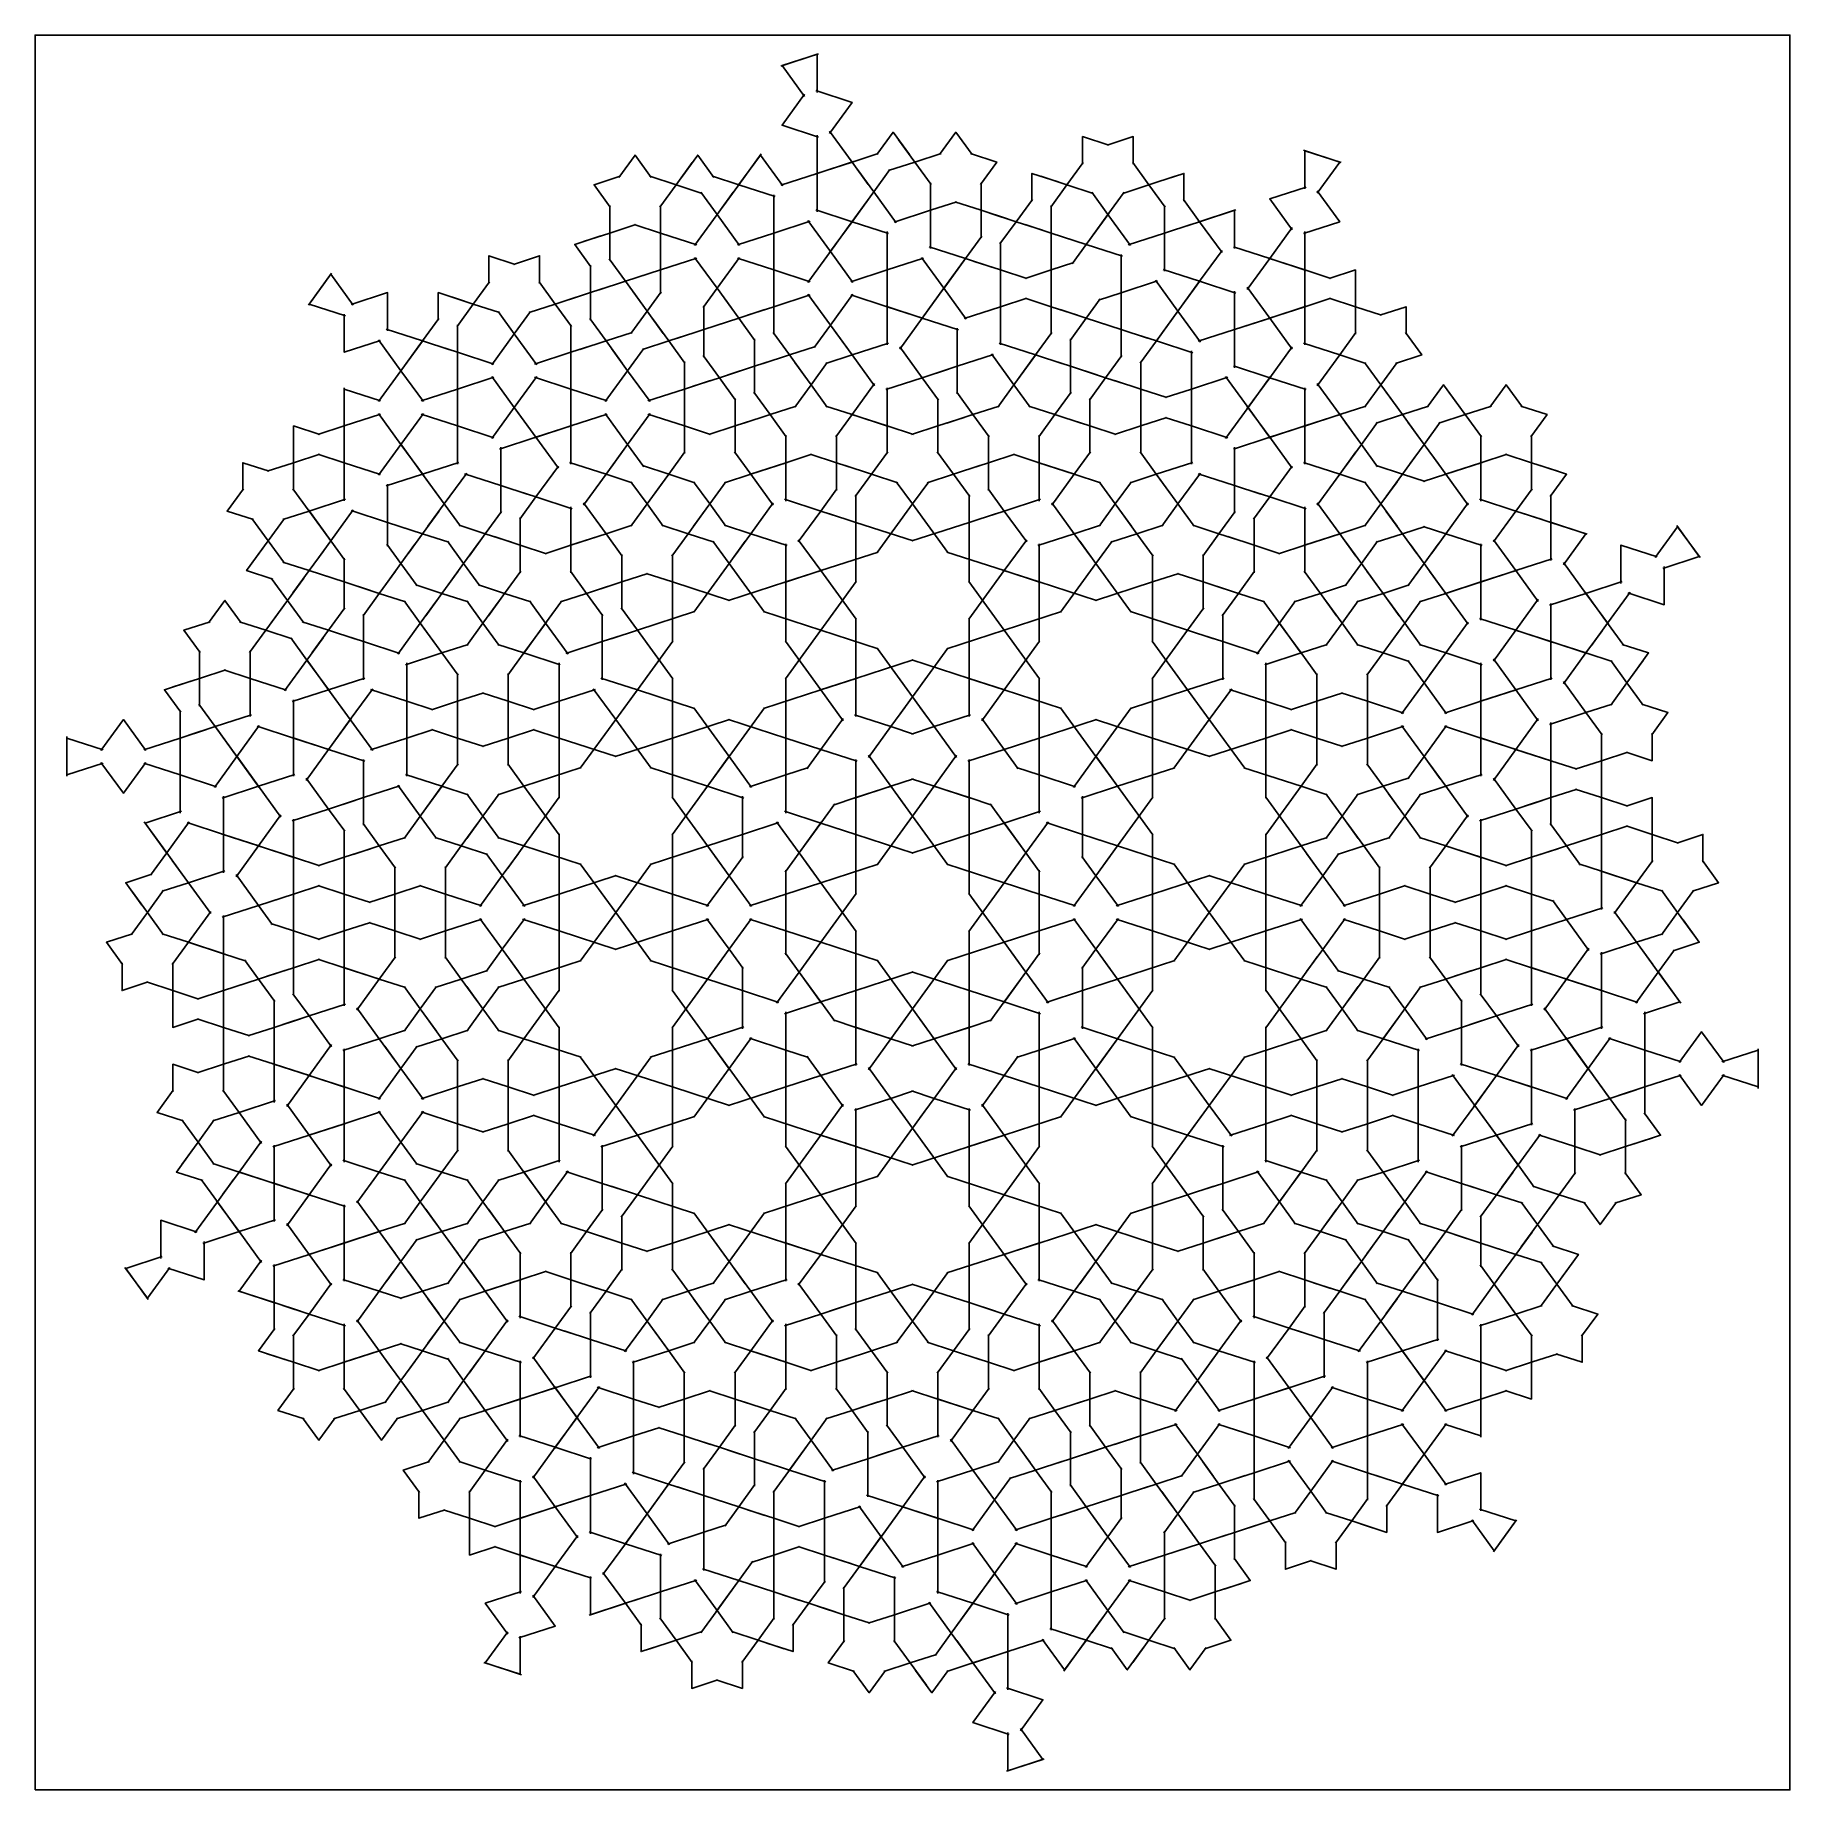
# Model space of a CAD drawing. Header units: millimetres. Extents: x -350 to 350, y -350 to 350.
import ezdxf

# ---------------------------------------------------------------- set-up
doc = ezdxf.new("R2010")
doc.units = ezdxf.units.MM
doc.layers.add('canvas_boundary', color=7, linetype='Continuous', true_color=0x505050)
doc.layers.add('strapwork', color=7, linetype='Continuous', true_color=0xff0000)

msp = doc.modelspace()

# ---------------------------------------------------------------- linework, layer by layer
at = {"layer": 'canvas_boundary'}
msp.add_lwpolyline([(-350, -350), (350, -350), (350, 350), (-350, 350)], close=True, dxfattribs=at)
at = {"layer": 'strapwork', "true_color": 0xff0000}
for points in [[(-52.57, 337.65), (-38.06, 342.36), (-38.06, 327.11)], [(-43.07, 325.48), (-52.04, 337.82), (-37.53, 342.53)], [(-37.53, 309.33), (-52.04, 314.04), (-43.07, 326.38)], [(-38.59, 327.84), (-24.09, 323.12), (-33.05, 310.79)], [(-38.06, 294.81), (-38.06, 310.06)], [(-24.09, 299.35), (-33.05, 311.69)], [(-14.19, 302.34), (-7.72, 311.24), (-1.26, 302.34)], [(0.91, 299.35), (-5.55, 308.25)], [(10.81, 302.34), (17.28, 311.24), (23.74, 302.34)], [(67.84, 298.5), (67.84, 309.5), (78.3, 306.1)], [(77.6, 306.1), (88.06, 309.5), (88.06, 298.5)], [(-117.14, 293.26), (-110.68, 302.16), (-104.21, 293.26)], [(-92.14, 293.26), (-85.68, 302.15), (-79.21, 293.26)], [(-69.64, 289.82), (-60.68, 302.15), (-51.71, 289.82)], [(-69.31, 290.27), (-60.35, 302.6)], [(-24.09, 299.35), (-13.63, 302.75)], [(0.91, 299.35), (11.37, 302.75)], [(23.18, 302.75), (33.64, 299.35), (27.17, 290.45)], [(155.94, 304.06), (170.44, 299.35), (161.48, 287.01)], [(156.47, 288.64), (156.47, 303.89), (170.97, 299.18)], [(-94.31, 290.27), (-87.85, 299.17)], [(-38.06, 294.81), (-52.57, 290.09)], [(-24.09, 299.35), (-38.59, 294.64)], [(-38.06, 294.81), (-23.56, 299.52)], [(-38.06, 294.81), (-38.06, 279.56)], [(-24.09, 299.35), (-17.62, 290.45)], [(-15.45, 287.46), (-21.92, 296.36)], [(-15.45, 287.46), (-8.98, 296.36)], [(0.91, 299.35), (-9.55, 295.95)], [(0.91, 299.35), (7.38, 290.45)], [(47.61, 283.81), (47.61, 294.81), (58.07, 291.41)], [(61.59, 290.27), (68.05, 299.17)], [(94.31, 290.27), (87.85, 299.17)], [(97.83, 291.41), (108.29, 294.81), (108.29, 283.81)], [(-120.57, 281.37), (-127.04, 290.27), (-116.58, 293.67)], [(-94.31, 290.27), (-104.77, 293.67)], [(-94.31, 290.27), (-100.78, 281.37)], [(-94.31, 290.27), (-83.85, 286.87)], [(-77.95, 278.38), (-84.42, 287.28)], [(-69.31, 290.27), (-79.77, 293.67)], [(-77.95, 278.38), (-71.48, 287.28)], [(-69.31, 290.27), (-75.78, 281.37)], [(-69.31, 290.27), (-54.81, 285.55)], [(-15.45, 287.46), (-24.41, 275.12)], [(-24.09, 275.57), (-15.12, 287.91)], [(-15.45, 287.46), (-6.49, 275.12)], [(7.16, 280.11), (7.16, 291.11)], [(27.39, 280.11), (27.39, 291.11)], [(61.59, 290.27), (51.13, 293.67)], [(61.59, 290.27), (55.12, 281.37)], [(61.59, 290.27), (72.05, 286.87)], [(77.95, 278.38), (71.49, 287.28)], [(77.95, 278.38), (84.42, 287.28)], [(94.31, 290.27), (83.85, 286.87)], [(94.31, 290.27), (104.78, 293.67)], [(94.31, 290.27), (100.78, 281.37)], [(151.45, 272.32), (142.49, 284.65), (156.99, 289.37)], [(161.48, 287.91), (170.44, 275.57), (155.94, 270.86)], [(-120.79, 271.03), (-120.79, 282.03)], [(-100.56, 271.03), (-100.56, 282.03)], [(-55.34, 271.03), (-55.34, 286.28)], [(-24.09, 275.57), (-38.59, 280.28)], [(7.16, 280.11), (-7.34, 275.4)], [(7.16, 280.11), (17.62, 283.51)], [(7.16, 280.11), (7.16, 264.86)], [(27.39, 280.11), (16.93, 283.51)], [(27.39, 280.11), (27.39, 269.11)], [(27.39, 280.11), (37.85, 276.71)], [(41.36, 275.57), (47.83, 284.47)], [(55.34, 271.03), (55.34, 282.03)], [(100.56, 271.03), (100.56, 282.03)], [(114.54, 275.57), (108.07, 284.47)], [(114.01, 275.4), (128.51, 280.11), (128.51, 264.86)], [(114.54, 275.57), (129.04, 280.28)], [(-120.79, 271.03), (-110.33, 274.43)], [(-100.56, 271.03), (-111.02, 274.43)], [(-77.95, 278.38), (-86.91, 266.04)], [(-77.95, 278.38), (-68.99, 266.04)], [(-55.34, 271.03), (-40.83, 275.74)], [(-32.72, 263.68), (-41.69, 276.02)], [(-24.09, 275.57), (-33.05, 263.23)], [(-32.72, 263.68), (-23.76, 276.02)], [(-24.09, 275.57), (-9.58, 270.86)], [(41.36, 275.57), (30.9, 278.97)], [(41.36, 275.57), (34.9, 266.67)], [(41.36, 275.57), (51.82, 272.17)], [(55.34, 271.03), (44.88, 274.43)], [(77.95, 278.38), (68.99, 266.04)], [(69.31, 266.49), (78.28, 278.83)], [(77.95, 278.38), (86.92, 266.04)], [(100.56, 271.03), (111.03, 274.43)], [(114.54, 275.57), (104.08, 272.17)], [(114.54, 275.57), (123.5, 263.23)], [(142.49, 260.88), (151.45, 273.21)], [(-128.3, 257.59), (-134.76, 266.49), (-124.3, 269.89)], [(-120.79, 271.03), (-131.25, 267.63)], [(-120.79, 271.03), (-120.79, 260.03)], [(-100.56, 256.34), (-100.56, 271.59)], [(-100.56, 271.03), (-100.56, 255.78)], [(-100.56, 271.03), (-86.06, 266.32)], [(-55.34, 271.03), (-69.84, 266.32)], [(-55.34, 256.34), (-55.34, 271.59)], [(-55.34, 271.03), (-55.34, 255.78)], [(-10.11, 256.34), (-10.11, 271.59)], [(21.14, 260.88), (27.6, 269.78)], [(35.11, 256.34), (35.11, 267.34)], [(55.34, 271.03), (55.34, 261.53)], [(55.34, 271.03), (64.37, 268.1)], [(69.31, 266.49), (60.28, 269.43)], [(69.31, 266.49), (63.73, 258.8)], [(69.31, 266.49), (83.82, 261.78)], [(100.56, 271.03), (86.06, 266.32)], [(100.56, 271.03), (100.56, 255.78)], [(156.47, 256.34), (156.47, 271.59)], [(-168.96, 250.95), (-168.96, 261.95), (-158.5, 258.55)], [(-159.2, 258.55), (-148.74, 261.95), (-148.74, 250.95)], [(-114.54, 251.8), (-121, 260.7)], [(-100.56, 256.34), (-86.06, 261.05)], [(-77.95, 248.99), (-86.91, 261.33)], [(-77.95, 248.99), (-68.99, 261.33)], [(-55.34, 256.34), (-69.84, 261.05)], [(-32.72, 263.68), (-41.69, 251.35)], [(-32.72, 263.68), (-23.76, 251.35)], [(-10.11, 256.34), (4.39, 261.05)], [(12.5, 248.99), (3.54, 261.33)], [(21.14, 260.88), (6.63, 265.59)], [(21.14, 260.88), (12.17, 248.54)], [(12.5, 248.99), (21.46, 261.33)], [(21.14, 260.88), (31.6, 257.48)], [(35.11, 256.34), (24.65, 259.74)], [(55.34, 256.34), (55.34, 265.84)], [(55.34, 256.34), (64.37, 259.27)], [(83.29, 247.25), (83.29, 262.5)], [(114.54, 251.8), (123.5, 264.13)], [(142.49, 260.88), (127.99, 265.59)], [(142.49, 260.88), (133.53, 248.54)], [(156.47, 256.34), (141.96, 261.05)], [(142.49, 260.88), (156.99, 256.16)], [(-240.99, 242.26), (-232.03, 254.6), (-223.06, 242.26)], [(-226.16, 238), (-240.67, 242.71), (-231.7, 255.05)], [(-128.51, 247.26), (-128.51, 258.26)], [(-114.54, 251.8), (-105.5, 254.73)], [(-100.56, 256.34), (-109.6, 253.4)], [(-100.56, 256.34), (-100.56, 246.84)], [(-55.34, 241.64), (-55.34, 256.89)], [(-55.34, 256.34), (-55.34, 241.09)], [(-55.34, 256.34), (-40.83, 251.62)], [(-10.11, 256.34), (-24.62, 251.62)], [(-10.11, 241.64), (-10.11, 256.89)], [(-10.11, 256.34), (-10.11, 241.09)], [(35.11, 256.34), (35.11, 245.34)], [(35.11, 256.34), (45.57, 252.94)], [(35.11, 241.64), (35.11, 252.64)], [(55.34, 256.34), (44.88, 252.94)], [(55.34, 256.34), (55.34, 245.34)], [(55.34, 241.64), (55.34, 252.64)], [(105.9, 239.91), (96.94, 252.24)], [(114.54, 251.8), (100.04, 256.51)], [(105.9, 239.91), (114.87, 252.24)], [(156.47, 256.34), (156.47, 245.34)], [(156.47, 256.34), (166.93, 252.94)], [(156.47, 241.64), (156.47, 252.64)], [(166.23, 252.94), (176.69, 256.34), (176.69, 245.34)], [(176.69, 241.64), (176.69, 252.64)], [(-223.92, 242.54), (-209.42, 247.26), (-209.42, 232.01)], [(-189.19, 236.26), (-189.19, 247.26), (-178.73, 243.86)], [(-175.21, 242.71), (-185.68, 246.11)], [(-175.21, 242.71), (-168.75, 251.61)], [(-142.49, 242.71), (-148.95, 251.61)], [(-142.49, 242.71), (-132.03, 246.11)], [(-128.51, 247.26), (-138.98, 243.86)], [(-128.51, 247.26), (-118.05, 250.65)], [(-128.51, 247.26), (-128.51, 236.26)], [(-114.54, 251.8), (-125, 248.4)], [(-114.54, 251.8), (-108.95, 244.11)], [(-105.9, 239.91), (-111.48, 247.59)], [(-105.9, 239.91), (-100.32, 247.59)], [(-77.95, 248.99), (-83.53, 241.3)], [(-77.95, 248.99), (-72.37, 241.3)], [(-55.34, 241.64), (-40.83, 246.35)], [(-32.72, 234.29), (-41.69, 246.63)], [(-32.72, 234.29), (-23.76, 246.63)], [(-10.11, 241.64), (-24.62, 246.35)], [(12.5, 248.99), (3.54, 236.65)], [(3.86, 237.1), (12.83, 249.44)], [(12.5, 248.99), (21.46, 236.65)], [(35.11, 241.64), (45.57, 245.04)], [(55.34, 241.64), (44.88, 245.04)], [(83.29, 247.25), (74.25, 244.32)], [(83.29, 247.25), (97.79, 251.97)], [(83.29, 247.25), (83.29, 237.75)], [(114.54, 251.8), (105.58, 239.46)], [(114.54, 251.8), (129.04, 247.08)], [(128.51, 232.56), (128.51, 247.81)], [(142.49, 237.1), (133.53, 249.44)], [(156.47, 241.64), (166.93, 245.04)], [(176.69, 241.64), (166.23, 245.04)], [(-212.19, 228.19), (-226.69, 223.48), (-226.69, 238.73)], [(-175.21, 242.71), (-181.68, 233.81)], [(-175.21, 242.71), (-164.75, 239.31)], [(-158.85, 230.83), (-165.32, 239.73)], [(-158.85, 230.83), (-152.39, 239.73)], [(-142.49, 242.71), (-152.95, 239.31)], [(-142.49, 242.71), (-136.02, 233.81)], [(-105.9, 239.91), (-112.37, 231.01)], [(-105.9, 239.91), (-99.44, 231.01)], [(-83.29, 232.56), (-83.29, 242.06)], [(-69.31, 237.1), (-74.9, 244.79)], [(-69.31, 237.1), (-58.85, 240.5)], [(-55.34, 241.64), (-65.8, 238.24)], [(-55.34, 241.64), (-55.34, 230.64)], [(3.86, 237.1), (-10.64, 241.81)], [(-10.11, 241.64), (-10.11, 226.39)], [(-10.11, 241.64), (4.39, 236.93)], [(35.11, 241.64), (20.61, 236.93)], [(35.11, 241.64), (35.11, 226.39)], [(55.34, 241.64), (55.34, 230.64)], [(55.34, 241.64), (65.8, 238.24)], [(69.31, 237.1), (58.85, 240.5)], [(69.31, 237.1), (74.9, 244.79)], [(83.29, 232.56), (83.29, 242.06)], [(105.9, 239.91), (96.94, 227.57)], [(97.27, 228.02), (106.23, 240.36)], [(105.9, 239.91), (114.87, 227.57)], [(156.47, 241.64), (141.96, 236.93)], [(142.49, 237.1), (156.99, 241.81)], [(156.47, 241.64), (156.47, 226.39)], [(176.69, 241.64), (176.69, 230.64)], [(176.69, 241.64), (187.15, 238.24)], [(186.45, 238.24), (196.92, 241.64), (196.92, 230.64)], [(-195.44, 228.02), (-209.94, 232.73)], [(-195.44, 228.02), (-188.97, 236.92)], [(-181.46, 223.48), (-181.46, 234.48)], [(-136.24, 223.48), (-136.24, 234.48)], [(-122.26, 228.02), (-128.73, 236.92)], [(-122.26, 228.02), (-111.8, 231.42)], [(-97.26, 228.02), (-103.73, 236.92)], [(-97.26, 228.02), (-86.8, 231.42)], [(-83.29, 232.56), (-93.75, 229.16)], [(-83.29, 232.56), (-74.25, 235.5)], [(-83.29, 232.56), (-83.29, 221.56)], [(-69.31, 237.1), (-78.35, 234.17)], [(-69.31, 237.1), (-62.85, 228.2)], [(-49.09, 222.41), (-55.55, 231.31)], [(-32.72, 234.29), (-39.19, 225.4)], [(-32.72, 234.29), (-26.26, 225.4)], [(-24.09, 222.41), (-30.55, 231.31)], [(3.86, 237.1), (-5.1, 224.76)], [(3.86, 237.1), (18.37, 232.39)], [(17.84, 217.87), (17.84, 233.12)], [(49.09, 222.41), (55.55, 231.31)], [(69.31, 237.1), (62.85, 228.2)], [(69.31, 237.1), (78.35, 234.17)], [(83.29, 232.56), (74.25, 235.5)], [(83.29, 232.56), (83.29, 221.56)], [(83.29, 232.56), (93.75, 229.16)], [(97.27, 228.02), (86.8, 231.42)], [(128.51, 232.56), (114.01, 227.85)], [(142.49, 237.1), (127.99, 232.39)], [(128.51, 232.56), (143.02, 237.27)], [(128.51, 232.56), (128.51, 217.31)], [(142.49, 237.1), (151.45, 224.76)], [(170.44, 222.41), (176.91, 231.31)], [(196.7, 231.31), (203.17, 222.41), (192.7, 219.01)], [(-204.08, 216.13), (-213.04, 228.47)], [(-195.44, 228.02), (-204.4, 215.68)], [(-204.08, 216.13), (-195.11, 228.47)], [(-195.44, 228.02), (-184.98, 224.62)], [(-181.46, 223.48), (-191.93, 226.88)], [(-181.46, 208.78), (-181.46, 224.03)], [(-158.85, 230.83), (-167.82, 218.49)], [(-158.85, 230.83), (-149.89, 218.49)], [(-136.24, 223.48), (-125.78, 226.88)], [(-136.24, 208.78), (-136.24, 224.03)], [(-122.26, 228.02), (-132.73, 224.62)], [(-122.26, 228.02), (-115.8, 219.12)], [(-113.63, 216.13), (-120.09, 225.03)], [(-113.63, 216.13), (-107.16, 225.03)], [(-97.26, 228.02), (-107.73, 224.62)], [(-97.26, 228.02), (-90.8, 219.12)], [(-63.06, 217.87), (-63.06, 228.87)], [(-49.09, 222.41), (-38.63, 225.81)], [(-24.09, 222.41), (-9.58, 227.12)], [(3.86, 213.32), (-5.1, 225.66)], [(49.09, 222.41), (34.59, 227.12)], [(63.06, 217.87), (63.06, 228.87)], [(97.27, 228.02), (90.8, 219.12)], [(97.27, 228.02), (111.77, 223.31)], [(111.24, 208.78), (111.24, 224.03)], [(142.49, 213.32), (151.45, 225.66)], [(170.44, 222.41), (155.94, 227.12)], [(-181.46, 223.48), (-181.46, 208.23)], [(-181.46, 223.48), (-166.96, 218.77)], [(-136.24, 223.48), (-150.74, 218.77)], [(-136.24, 223.48), (-136.24, 208.23)], [(-91.01, 208.78), (-91.01, 219.78)], [(-77.04, 213.32), (-83.5, 222.22)], [(-63.06, 217.87), (-73.52, 214.47)], [(-63.06, 217.87), (-52.6, 221.26)], [(-63.06, 217.87), (-63.06, 206.87)], [(-49.09, 222.41), (-59.55, 219.01)], [(-49.09, 222.41), (-42.62, 213.51)], [(-40.45, 210.52), (-46.92, 219.42)], [(-40.45, 210.52), (-33.98, 219.42)], [(-24.09, 222.41), (-34.55, 219.01)], [(-24.09, 222.41), (-15.12, 210.07)], [(17.84, 217.87), (7.38, 214.47)], [(17.84, 217.87), (32.34, 222.58)], [(17.84, 217.87), (17.84, 206.87)], [(40.45, 210.52), (31.49, 222.86)], [(49.09, 222.41), (40.13, 210.07)], [(40.45, 210.52), (49.42, 222.86)], [(49.09, 222.41), (59.55, 219.01)], [(63.06, 217.87), (52.6, 221.26)], [(63.06, 217.87), (63.06, 206.87)], [(63.06, 217.87), (73.53, 214.47)], [(77.04, 213.32), (83.51, 222.22)], [(91.02, 208.78), (91.02, 219.78)], [(142.49, 213.32), (127.99, 218.04)], [(170.44, 222.41), (161.48, 210.07)], [(170.44, 222.41), (180.9, 219.01)], [(186.8, 210.52), (180.34, 219.42)], [(186.8, 210.52), (193.27, 219.42)], [(-204.08, 216.13), (-213.04, 203.79)], [(-204.08, 216.13), (-195.11, 203.79)], [(-181.46, 208.78), (-166.96, 213.5)], [(-158.85, 201.44), (-167.82, 213.77)], [(-158.85, 201.44), (-149.89, 213.77)], [(-136.24, 208.78), (-150.74, 213.5)], [(-113.63, 216.13), (-122.59, 203.79)], [(-113.63, 216.13), (-104.66, 203.79)], [(-91.01, 208.78), (-80.55, 212.18)], [(-77.04, 213.32), (-87.5, 209.93)], [(-77.04, 213.32), (-66.58, 216.72)], [(-77.04, 213.32), (-70.57, 204.43)], [(-40.45, 210.52), (-46.92, 201.62)], [(-40.45, 210.52), (-33.98, 201.62)], [(-24.09, 198.63), (-15.12, 210.97)], [(3.86, 213.32), (-10.64, 208.61)], [(3.86, 213.32), (14.32, 216.72)], [(3.86, 213.32), (10.33, 204.43)], [(40.45, 210.52), (33.99, 201.62)], [(40.45, 210.52), (46.92, 201.62)], [(77.04, 213.32), (66.58, 216.72)], [(77.04, 213.32), (70.57, 204.43)], [(77.04, 213.32), (87.5, 209.93)], [(91.02, 208.78), (80.55, 212.18)], [(111.24, 208.78), (125.74, 213.5)], [(133.85, 201.44), (124.89, 213.77)], [(142.49, 213.32), (133.53, 200.99)], [(133.85, 201.44), (142.82, 213.77)], [(142.49, 213.32), (156.99, 208.61)], [(170.44, 198.63), (161.48, 210.97)], [(186.8, 210.52), (180.34, 201.62)], [(186.8, 210.52), (193.27, 201.62)], [(205.34, 201.62), (211.8, 210.52), (218.27, 201.62)], [(230.34, 201.62), (236.8, 210.52), (243.27, 201.62)], [(-226.69, 194.09), (-226.69, 209.34)], [(-226.69, 193.53), (-226.69, 208.78), (-212.19, 204.07)], [(-181.46, 208.78), (-195.97, 204.07)], [(-181.46, 194.09), (-181.46, 209.34)], [(-181.46, 208.78), (-181.46, 193.53)], [(-136.24, 194.09), (-136.24, 209.34)], [(-136.24, 208.78), (-136.24, 193.53)], [(-136.24, 208.78), (-121.74, 204.07)], [(-91.01, 208.78), (-105.52, 204.07)], [(-91.01, 194.09), (-91.01, 209.34)], [(-91.01, 208.78), (-91.01, 193.53)], [(-70.79, 194.09), (-70.79, 205.09)], [(-56.81, 198.63), (-63.28, 207.53)], [(-10.11, 194.09), (-10.11, 209.34)], [(10.11, 194.09), (10.11, 205.09)], [(24.09, 198.63), (17.62, 207.53)], [(56.81, 198.63), (63.28, 207.53)], [(70.79, 194.09), (70.79, 205.09)], [(91.02, 208.78), (91.02, 197.78)], [(91.02, 208.78), (101.48, 205.38)], [(91.02, 194.09), (91.02, 205.09)], [(111.24, 208.78), (100.78, 205.38)], [(111.24, 208.78), (111.24, 197.78)], [(111.24, 194.09), (111.24, 205.09)], [(156.47, 194.09), (156.47, 209.34)], [(195.44, 198.63), (188.98, 207.53)], [(220.44, 198.63), (213.98, 207.53)], [(-226.69, 194.09), (-212.19, 198.8)], [(-204.08, 186.74), (-213.04, 199.08)], [(-204.08, 186.74), (-195.11, 199.08)], [(-181.46, 194.09), (-195.97, 198.8)], [(-158.85, 201.44), (-167.82, 189.1)], [(-150.21, 189.55), (-159.18, 201.89)], [(-158.85, 201.44), (-149.89, 189.1)], [(-136.24, 194.09), (-121.74, 198.8)], [(-113.63, 186.74), (-122.59, 199.08)], [(-113.63, 186.74), (-104.66, 199.08)], [(-91.01, 194.09), (-105.52, 198.8)], [(-70.79, 194.09), (-60.33, 197.49)], [(-56.81, 198.63), (-67.27, 195.23)], [(-56.81, 198.63), (-46.35, 202.03)], [(-56.81, 198.63), (-50.35, 189.73)], [(-24.09, 198.63), (-34.55, 202.03)], [(-24.09, 198.63), (-30.55, 189.73)], [(-10.11, 194.09), (-24.62, 198.8)], [(-24.09, 198.63), (-9.58, 193.92)], [(10.11, 194.09), (20.57, 197.49)], [(24.09, 198.63), (13.63, 195.23)], [(24.09, 198.63), (34.55, 202.03)], [(24.09, 198.63), (30.55, 189.73)], [(56.81, 198.63), (46.35, 202.03)], [(56.81, 198.63), (50.35, 189.73)], [(56.81, 198.63), (67.28, 195.23)], [(70.79, 194.09), (60.33, 197.49)], [(91.02, 194.09), (101.48, 197.49)], [(111.24, 194.09), (100.78, 197.49)], [(133.85, 201.44), (124.89, 189.1)], [(142.49, 189.55), (133.53, 201.89)], [(133.85, 201.44), (142.82, 189.1)], [(170.44, 198.63), (155.94, 193.92)], [(156.47, 194.09), (170.97, 198.8)], [(170.44, 198.63), (180.9, 202.03)], [(170.44, 198.63), (176.91, 189.73)], [(195.44, 198.63), (184.98, 195.23)], [(195.44, 198.63), (205.9, 202.03)], [(195.44, 198.63), (201.91, 189.73)], [(220.44, 198.63), (209.98, 195.23)], [(220.44, 198.63), (230.9, 202.03)], [(220.44, 198.63), (226.91, 189.73)], [(242.7, 202.03), (253.17, 198.63), (246.7, 189.73)], [(-246.92, 183.09), (-246.92, 194.09), (-236.45, 190.69)], [(-246.92, 179.4), (-246.92, 190.4)], [(-226.69, 194.09), (-237.15, 190.69)], [(-226.69, 194.09), (-226.69, 183.09)], [(-226.69, 179.4), (-226.69, 190.4)], [(-181.46, 194.09), (-181.46, 178.84)], [(-181.46, 194.09), (-166.96, 189.38)], [(-150.21, 189.55), (-164.72, 184.84)], [(-136.24, 194.09), (-150.74, 189.38)], [(-150.21, 189.55), (-135.71, 194.26)], [(-150.21, 189.55), (-141.25, 177.21)], [(-136.24, 194.09), (-136.24, 178.84)], [(-91.01, 194.09), (-91.01, 183.09)], [(-91.01, 194.09), (-80.55, 190.69)], [(-70.79, 194.09), (-81.25, 190.69)], [(-70.79, 194.09), (-70.79, 183.09)], [(-50.56, 179.39), (-50.56, 190.39)], [(-30.34, 179.39), (-30.34, 190.39)], [(-10.11, 194.09), (-10.11, 183.09)], [(-10.11, 194.09), (0.35, 190.69)], [(10.11, 194.09), (-0.35, 190.69)], [(10.11, 194.09), (10.11, 183.09)], [(30.34, 179.39), (30.34, 190.39)], [(50.56, 179.39), (50.56, 190.39)], [(70.79, 194.09), (70.79, 183.09)], [(70.79, 194.09), (81.25, 190.69)], [(91.02, 194.09), (80.55, 190.69)], [(91.02, 194.09), (91.02, 183.09)], [(111.24, 194.09), (111.24, 178.84)], [(111.24, 194.09), (125.74, 189.38)], [(142.49, 189.55), (127.99, 184.84)], [(156.47, 194.09), (141.96, 189.38)], [(142.49, 189.55), (156.99, 194.26)], [(142.49, 189.55), (151.45, 177.21)], [(156.47, 194.09), (156.47, 178.84)], [(179.08, 186.74), (172.61, 195.64)], [(179.08, 186.74), (185.54, 195.64)], [(204.08, 186.74), (197.61, 195.64)], [(204.08, 186.74), (210.54, 195.64)], [(226.69, 179.39), (226.69, 190.39)], [(246.92, 179.39), (246.92, 190.39)], [(-246.92, 179.4), (-236.45, 182.79)], [(-226.69, 179.4), (-237.15, 182.79)], [(-204.08, 186.74), (-213.04, 174.41)], [(-195.44, 174.85), (-204.4, 187.19)], [(-204.08, 186.74), (-195.11, 174.4)], [(-164.19, 170.31), (-164.19, 185.56)], [(-122.26, 174.85), (-115.8, 183.75)], [(-113.63, 186.74), (-120.09, 177.84)], [(-113.63, 186.74), (-107.16, 177.84)], [(-97.26, 174.85), (-90.8, 183.75)], [(-64.54, 174.85), (-71, 183.75)], [(-50.56, 179.39), (-40.1, 182.79)], [(-30.34, 179.39), (-40.8, 182.79)], [(-16.36, 174.85), (-9.9, 183.75)], [(16.36, 174.85), (9.9, 183.75)], [(30.34, 179.39), (40.8, 182.79)], [(50.56, 179.39), (40.1, 182.79)], [(64.54, 174.85), (71.01, 183.75)], [(97.26, 174.85), (90.8, 183.75)], [(128.51, 170.31), (128.51, 185.56)], [(170.44, 174.85), (176.91, 183.75)], [(179.08, 186.74), (172.61, 177.84)], [(179.08, 186.74), (185.54, 177.84)], [(195.44, 174.85), (201.02, 182.54)], [(204.08, 186.74), (198.49, 179.06)], [(204.08, 186.74), (209.66, 179.06)], [(212.72, 174.85), (207.13, 182.54)], [(226.69, 179.39), (237.15, 182.79)], [(246.92, 179.39), (236.45, 182.79)], [(-267.14, 168.4), (-267.14, 179.4), (-256.68, 176)], [(-246.92, 179.4), (-257.38, 176)], [(-246.92, 179.4), (-246.92, 168.4)], [(-226.69, 179.4), (-226.69, 164.15)], [(-226.69, 179.4), (-212.19, 174.68)], [(-186.8, 162.97), (-195.77, 175.3)], [(-195.44, 174.85), (-180.94, 179.57)], [(-186.8, 162.97), (-177.84, 175.3)], [(-164.19, 170.31), (-178.69, 175.03)], [(-150.21, 165.77), (-141.25, 178.11)], [(-122.26, 174.85), (-136.77, 179.57)], [(-97.26, 174.85), (-107.73, 178.25)], [(-50.56, 179.39), (-65.07, 174.68)], [(-64.54, 174.85), (-50.03, 179.57)], [(-50.56, 179.39), (-50.56, 164.14)], [(-30.34, 179.39), (-30.34, 168.39)], [(-30.34, 179.39), (-19.88, 176)], [(-16.36, 174.85), (-26.82, 178.25)], [(16.36, 174.85), (26.82, 178.25)], [(30.34, 179.39), (19.88, 176)], [(30.34, 179.39), (30.34, 168.39)], [(64.54, 174.85), (50.04, 179.57)], [(50.56, 179.39), (50.56, 164.14)], [(50.56, 179.39), (65.07, 174.68)], [(105.9, 162.96), (96.94, 175.3)], [(97.26, 174.85), (111.77, 179.57)], [(105.9, 162.96), (114.87, 175.3)], [(128.51, 170.31), (114.01, 175.02)], [(142.49, 165.77), (151.45, 178.11)], [(170.44, 174.85), (155.94, 179.57)], [(195.44, 174.85), (184.98, 178.25)], [(226.69, 179.39), (212.19, 174.68)], [(212.72, 174.85), (227.22, 179.57)], [(226.69, 179.39), (226.69, 164.14)], [(246.92, 179.39), (246.92, 168.39)], [(246.92, 179.39), (257.38, 175.99)], [(250.43, 178.25), (260.89, 174.85), (254.43, 165.95)], [(-262.93, 156.76), (-273.39, 160.16), (-266.92, 169.06)], [(-240.67, 160.16), (-247.13, 169.06)], [(-195.44, 174.85), (-209.94, 170.14)], [(-209.42, 155.62), (-209.42, 170.87)], [(-195.44, 174.85), (-186.48, 162.52)], [(-164.19, 170.31), (-164.19, 159.31)], [(-164.19, 170.31), (-153.73, 166.91)], [(-150.21, 165.77), (-160.68, 169.17)], [(-122.26, 174.85), (-131.23, 162.52)], [(-122.26, 174.85), (-111.8, 171.45)], [(-105.9, 162.97), (-112.37, 171.86)], [(-105.9, 162.97), (-99.44, 171.86)], [(-97.26, 174.85), (-103.73, 165.95)], [(-97.26, 174.85), (-86.8, 171.45)], [(-80.9, 162.97), (-87.37, 171.86)], [(-80.9, 162.97), (-74.44, 171.86)], [(-64.54, 174.85), (-75, 171.45)], [(-64.54, 174.85), (-55.57, 162.52)], [(-36.59, 160.16), (-30.12, 169.06)], [(-16.36, 174.85), (-22.83, 165.95)], [(-16.36, 174.85), (-5.9, 171.45)], [(0, 162.97), (-6.47, 171.86)], [(0, 162.97), (6.47, 171.86)], [(16.36, 174.85), (5.9, 171.45)], [(16.36, 174.85), (22.83, 165.95)], [(36.59, 160.16), (30.12, 169.06)], [(64.54, 174.85), (55.58, 162.52)], [(64.54, 174.85), (75, 171.45)], [(80.9, 162.97), (74.44, 171.86)], [(80.9, 162.97), (87.37, 171.86)], [(97.26, 174.85), (86.8, 171.45)], [(97.26, 174.85), (106.23, 162.52)], [(128.51, 170.31), (128.51, 159.31)], [(128.51, 170.31), (138.98, 166.91)], [(142.49, 165.77), (132.03, 169.17)], [(170.44, 174.85), (161.48, 162.52)], [(170.44, 174.85), (180.9, 171.45)], [(186.8, 162.96), (180.34, 171.86)], [(186.8, 162.96), (193.27, 171.86)], [(195.44, 174.85), (188.98, 165.95)], [(195.44, 174.85), (204.48, 171.92)], [(212.72, 174.85), (203.68, 171.92)], [(212.72, 174.85), (221.68, 162.52)], [(240.67, 160.16), (247.13, 169.06)], [(-240.67, 160.16), (-226.16, 164.87)], [(-186.8, 162.97), (-193.27, 154.07)], [(-186.8, 162.97), (-180.34, 154.07)], [(-150.21, 165.77), (-156.68, 156.87)], [(-150.21, 165.77), (-135.71, 161.06)], [(-136.24, 146.54), (-136.24, 161.79)], [(-122.26, 151.08), (-131.23, 163.41)], [(-105.9, 162.97), (-112.37, 154.07)], [(-105.9, 162.97), (-99.44, 154.07)], [(-80.9, 162.97), (-87.37, 154.07)], [(-80.9, 162.97), (-74.44, 154.07)], [(-64.54, 151.08), (-55.57, 163.41)], [(-36.59, 160.16), (-51.09, 164.87)], [(-22.61, 155.62), (-22.61, 166.62)], [(0, 162.97), (-14.11, 143.55)], [(0, 162.97), (14.11, 143.55)], [(22.61, 155.62), (22.61, 166.62)], [(36.59, 160.16), (51.09, 164.87)], [(64.54, 151.08), (55.58, 163.41)], [(80.9, 162.97), (74.44, 154.07)], [(80.9, 162.97), (87.37, 154.07)], [(105.9, 162.96), (99.44, 154.07)], [(105.9, 162.96), (112.37, 154.07)], [(142.49, 165.77), (136.02, 156.87)], [(142.49, 165.77), (156.99, 161.06)], [(156.47, 146.54), (156.47, 161.79)], [(170.44, 151.08), (161.48, 163.41)], [(186.8, 162.96), (180.34, 154.07)], [(186.8, 162.96), (193.27, 154.07)], [(212.72, 151.08), (221.68, 163.41)], [(240.67, 160.16), (226.16, 164.87)], [(254.64, 155.62), (254.64, 166.62)], [(-257.03, 148.27), (-263.49, 157.17)], [(-257.03, 148.27), (-250.56, 157.17)], [(-240.67, 160.16), (-251.13, 156.76)], [(-232.03, 148.27), (-240.99, 160.61)], [(-240.67, 160.16), (-231.7, 147.82)], [(-232.03, 148.27), (-223.06, 160.61)], [(-209.42, 155.62), (-223.92, 160.33)], [(-209.42, 155.62), (-209.42, 146.12)], [(-209.42, 155.62), (-200.38, 152.68)], [(-195.44, 151.08), (-204.47, 154.01)], [(-195.44, 151.08), (-188.97, 159.98)], [(-170.44, 151.08), (-180.9, 154.48)], [(-170.44, 151.08), (-163.97, 159.98)], [(-156.46, 146.54), (-156.46, 157.54)], [(-122.26, 151.08), (-111.8, 154.48)], [(-89.54, 151.08), (-100, 154.48)], [(-89.54, 151.08), (-83.07, 159.98)], [(-64.54, 151.08), (-75, 154.48)], [(-36.59, 160.16), (-45.55, 147.82)], [(-36.59, 160.16), (-26.13, 156.76)], [(-22.61, 155.62), (-33.07, 159.02)], [(-22.61, 155.62), (-22.61, 131.62)], [(-22.61, 155.62), (0.21, 148.2)], [(22.61, 155.62), (-0.21, 148.2)], [(22.61, 155.62), (33.07, 159.02)], [(22.61, 155.62), (22.61, 131.62)], [(36.59, 160.16), (26.13, 156.76)], [(36.59, 160.16), (45.55, 147.82)], [(64.54, 151.08), (75, 154.48)], [(89.54, 151.08), (83.07, 159.98)], [(89.54, 151.08), (100, 154.48)], [(122.26, 151.08), (111.8, 154.48)], [(122.26, 151.08), (128.73, 159.98)], [(136.24, 146.54), (136.24, 157.54)], [(170.44, 151.08), (180.9, 154.48)], [(195.44, 151.08), (188.98, 159.98)], [(195.44, 151.08), (204.48, 154.01)], [(212.72, 151.08), (203.68, 154.01)], [(240.67, 160.16), (231.7, 147.82)], [(240.67, 160.16), (251.13, 156.76)], [(254.64, 155.62), (244.18, 159.02)], [(254.11, 155.79), (268.62, 151.08), (259.65, 138.74)], [(254.64, 155.62), (254.64, 140.37)], [(254.64, 155.62), (269.14, 150.91)], [(304.88, 154.33), (313.84, 142), (299.34, 137.28)], [(-257.03, 148.27), (-263.49, 139.37)], [(-257.03, 148.27), (-250.56, 139.37)], [(-232.03, 148.27), (-237.61, 140.59)], [(-232.03, 148.27), (-226.44, 140.59)], [(-195.44, 151.08), (-201.02, 143.39)], [(-195.44, 151.08), (-184.98, 147.68)], [(-179.08, 139.19), (-185.54, 148.09)], [(-179.08, 139.19), (-172.61, 148.09)], [(-170.44, 151.08), (-176.91, 142.18)], [(-170.44, 151.08), (-159.98, 147.68)], [(-156.46, 146.54), (-166.93, 149.94)], [(-122.26, 151.08), (-136.77, 146.36)], [(-136.24, 146.54), (-121.74, 151.25)], [(-122.26, 151.08), (-115.8, 142.18)], [(-89.54, 151.08), (-96, 142.18)], [(-89.54, 151.08), (-79.08, 147.68)], [(-73.18, 139.19), (-79.64, 148.09)], [(-73.18, 139.19), (-66.71, 148.09)], [(-64.54, 151.08), (-71, 142.18)], [(-64.54, 151.08), (-50.03, 146.36)], [(-50.56, 131.84), (-50.56, 147.09)], [(-36.59, 136.38), (-45.55, 148.72)], [(36.59, 136.38), (45.55, 148.72)], [(64.54, 151.08), (50.04, 146.36)], [(50.56, 131.84), (50.56, 147.09)], [(64.54, 151.08), (71, 142.18)], [(73.18, 139.19), (66.71, 148.09)], [(73.18, 139.19), (79.64, 148.09)], [(89.54, 151.08), (79.08, 147.68)], [(89.54, 151.08), (96, 142.18)], [(122.26, 151.08), (115.8, 142.18)], [(122.26, 151.08), (132.73, 147.68)], [(136.24, 146.54), (125.78, 149.94)], [(170.44, 151.08), (155.94, 146.36)], [(156.47, 146.54), (170.97, 151.25)], [(170.44, 151.08), (176.91, 142.18)], [(179.08, 139.19), (172.61, 148.09)], [(179.08, 139.19), (185.54, 148.09)], [(195.44, 151.08), (184.98, 147.68)], [(195.44, 151.08), (201.02, 143.39)], [(212.72, 151.08), (207.13, 143.39)], [(212.72, 151.08), (227.22, 146.36)], [(226.69, 131.84), (226.69, 147.09)], [(240.67, 136.38), (231.7, 148.72)], [(296.24, 141.55), (305.2, 153.88), (314.17, 141.55)], [(-255.2, 132.98), (-265.67, 136.38), (-259.2, 145.28)], [(-240.67, 136.38), (-235.08, 144.07)], [(-226.69, 131.84), (-226.69, 141.34)], [(-204.08, 139.19), (-209.66, 146.88)], [(-204.08, 139.19), (-198.49, 146.88)], [(-156.46, 146.54), (-156.46, 135.54)], [(-156.46, 146.54), (-146, 143.14)], [(-136.24, 146.54), (-146.7, 143.14)], [(-136.24, 146.54), (-136.24, 135.54)], [(-116.01, 131.84), (-116.01, 142.84)], [(-95.79, 131.84), (-95.79, 142.84)], [(-36.59, 136.38), (-13.76, 143.8)], [(36.59, 136.38), (13.76, 143.8)], [(95.79, 131.84), (95.79, 142.84)], [(116.01, 131.84), (116.01, 142.84)], [(136.24, 146.54), (136.24, 135.54)], [(136.24, 146.54), (146.7, 143.14)], [(156.47, 146.54), (146, 143.14)], [(156.47, 146.54), (156.47, 135.54)], [(204.08, 139.19), (198.49, 146.87)], [(204.08, 139.19), (209.66, 146.87)], [(240.67, 136.38), (255.17, 141.09)], [(282.59, 131.29), (282.59, 146.54), (297.1, 141.82)], [(-249.3, 124.5), (-255.77, 133.39)], [(-240.67, 136.38), (-251.13, 139.78)], [(-249.3, 124.5), (-242.84, 133.39)], [(-240.67, 136.38), (-247.13, 127.48)], [(-240.67, 136.38), (-231.63, 133.45)], [(-226.69, 131.84), (-235.72, 134.78)], [(-212.71, 127.3), (-206.25, 136.2)], [(-204.08, 139.19), (-210.54, 130.29)], [(-204.08, 139.19), (-197.61, 130.29)], [(-187.71, 127.3), (-181.25, 136.2)], [(-179.08, 139.19), (-185.54, 130.29)], [(-179.08, 139.19), (-172.61, 130.29)], [(-162.71, 127.3), (-156.25, 136.2)], [(-129.99, 127.3), (-136.45, 136.2)], [(-116.01, 131.84), (-105.55, 135.24)], [(-95.79, 131.84), (-106.25, 135.24)], [(-73.18, 139.19), (-87.28, 119.77)], [(-73.18, 139.19), (-59.07, 119.77)], [(-36.59, 136.38), (-51.09, 131.67)], [(-50.56, 131.84), (-36.06, 136.55)], [(-36.59, 136.38), (-22.48, 116.97)], [(36.59, 136.38), (22.48, 116.97)], [(50.56, 131.84), (36.06, 136.55)], [(36.59, 136.38), (51.09, 131.67)], [(73.18, 139.19), (59.07, 119.77)], [(73.18, 139.19), (87.28, 119.77)], [(95.79, 131.84), (106.25, 135.24)], [(116.01, 131.84), (105.55, 135.24)], [(129.99, 127.3), (136.46, 136.2)], [(162.72, 127.3), (156.25, 136.2)], [(179.08, 139.19), (172.61, 130.29)], [(179.08, 139.19), (185.54, 130.29)], [(187.72, 127.3), (181.25, 136.2)], [(204.08, 139.19), (197.61, 130.29)], [(204.08, 139.19), (210.54, 130.29)], [(212.72, 127.3), (206.25, 136.2)], [(240.67, 136.38), (226.16, 131.67)], [(226.69, 131.84), (241.19, 136.55)], [(240.67, 136.38), (249.63, 124.04)], [(268.62, 127.3), (259.65, 139.64)], [(299.87, 138.01), (299.87, 122.76), (285.36, 127.47)], [(-226.69, 131.84), (-226.69, 120.84)], [(-226.69, 131.84), (-216.23, 128.44)], [(-212.71, 127.3), (-223.18, 130.7)], [(-212.71, 127.3), (-219.18, 118.4)], [(-212.71, 127.3), (-202.25, 123.9)], [(-187.71, 127.3), (-198.18, 130.7)], [(-187.71, 127.3), (-194.18, 118.4)], [(-187.71, 127.3), (-177.25, 123.9)], [(-162.71, 127.3), (-173.18, 130.7)], [(-162.71, 127.3), (-169.18, 118.4)], [(-162.71, 127.3), (-152.25, 123.9)], [(-129.99, 127.3), (-140.45, 123.9)], [(-129.99, 127.3), (-119.53, 130.7)], [(-129.99, 127.3), (-123.52, 118.4)], [(-116.01, 131.84), (-126.48, 128.44)], [(-116.01, 131.84), (-116.01, 120.84)], [(-95.79, 131.84), (-95.79, 107.84)], [(-95.79, 131.84), (-72.96, 124.43)], [(-50.56, 131.84), (-73.39, 124.43)], [(-50.56, 131.84), (-50.56, 107.84)], [(-36.59, 112.61), (-22.48, 132.02)], [(36.59, 112.61), (22.48, 132.02)], [(50.56, 131.84), (50.56, 107.84)], [(50.56, 131.84), (73.39, 124.42)], [(95.79, 131.84), (72.96, 124.42)], [(95.79, 131.84), (95.79, 107.84)], [(116.01, 131.84), (116.01, 120.84)], [(116.01, 131.84), (126.48, 128.44)], [(129.99, 127.3), (119.53, 130.7)], [(129.99, 127.3), (123.52, 118.4)], [(129.99, 127.3), (140.45, 123.9)], [(162.72, 127.3), (152.25, 123.9)], [(162.72, 127.3), (173.18, 130.7)], [(162.72, 127.3), (169.18, 118.4)], [(187.72, 127.3), (177.25, 123.9)], [(187.72, 127.3), (198.18, 130.7)], [(187.72, 127.3), (194.18, 118.4)], [(212.72, 127.3), (202.25, 123.9)], [(226.69, 131.84), (212.19, 127.13)], [(212.72, 127.3), (227.22, 132.01)], [(212.72, 127.3), (221.68, 114.96)], [(226.69, 131.84), (226.69, 116.59)], [(268.62, 127.3), (254.11, 122.59)], [(277.25, 115.41), (268.29, 127.75)], [(268.62, 127.3), (283.12, 132.01)], [(268.62, 127.3), (277.58, 114.96)], [(277.25, 115.41), (286.22, 127.75)], [(-280.77, 115.6), (-274.3, 124.5), (-267.84, 115.6)], [(-257.94, 112.61), (-251.47, 121.51)], [(-249.3, 124.5), (-255.77, 115.6)], [(-249.3, 124.5), (-242.84, 115.6)], [(-232.94, 112.61), (-226.47, 121.51)], [(-218.96, 108.07), (-218.96, 119.07)], [(-196.35, 115.41), (-202.82, 124.31)], [(-196.35, 115.41), (-189.89, 124.31)], [(-171.35, 115.41), (-177.82, 124.31)], [(-171.35, 115.41), (-164.89, 124.31)], [(-146.35, 115.41), (-152.82, 124.31)], [(-146.35, 115.41), (-139.89, 124.31)], [(-123.74, 108.07), (-123.74, 119.07)], [(-109.76, 112.61), (-116.23, 121.51)], [(-109.76, 112.61), (-86.94, 120.02)], [(-36.59, 112.61), (-59.41, 120.02)], [(36.59, 112.61), (59.41, 120.02)], [(109.76, 112.61), (86.94, 120.02)], [(109.76, 112.61), (116.23, 121.5)], [(123.74, 108.06), (123.74, 119.06)], [(146.35, 115.41), (139.89, 124.31)], [(146.35, 115.41), (152.82, 124.31)], [(171.35, 115.41), (164.89, 124.31)], [(171.35, 115.41), (177.82, 124.31)], [(196.35, 115.41), (189.89, 124.31)], [(196.35, 115.41), (202.82, 124.31)], [(240.67, 112.61), (249.63, 124.94)], [(254.64, 108.06), (254.64, 123.31)], [(-284.2, 103.71), (-290.67, 112.61), (-280.2, 116.01)], [(-257.94, 112.61), (-268.4, 116.01)], [(-257.94, 112.61), (-264.41, 103.71)], [(-257.94, 112.61), (-247.48, 109.21)], [(-232.94, 112.61), (-243.4, 116.01)], [(-232.94, 112.61), (-239.41, 103.71)], [(-232.94, 112.61), (-222.48, 109.21)], [(-196.35, 115.41), (-205.32, 103.08)], [(-187.71, 103.53), (-196.68, 115.86)], [(-196.35, 115.41), (-187.39, 103.08)], [(-171.35, 115.41), (-177.82, 106.51)], [(-171.35, 115.41), (-164.89, 106.51)], [(-146.35, 115.41), (-155.32, 103.08)], [(-154.99, 103.53), (-146.03, 115.86)], [(-146.35, 115.41), (-137.39, 103.08)], [(-109.76, 112.61), (-120.23, 109.21)], [(-109.76, 112.61), (-95.66, 93.19)], [(-36.59, 112.61), (-50.69, 93.19)], [(-36.59, 112.61), (-13.76, 105.19)], [(-22.61, 93.37), (-22.61, 117.37)], [(36.59, 112.61), (13.76, 105.19)], [(22.61, 93.37), (22.61, 117.37)], [(36.59, 112.61), (50.69, 93.19)], [(109.76, 112.61), (95.66, 93.19)], [(109.76, 112.61), (120.23, 109.21)], [(146.35, 115.41), (137.39, 103.07)], [(154.99, 103.52), (146.03, 115.86)], [(146.35, 115.41), (155.32, 103.07)], [(171.35, 115.41), (164.89, 106.51)], [(171.35, 115.41), (177.82, 106.51)], [(187.72, 103.52), (194.18, 112.42)], [(196.35, 115.41), (189.89, 106.51)], [(196.35, 115.41), (202.82, 106.51)], [(212.71, 103.52), (221.68, 115.86)], [(240.67, 112.61), (226.16, 117.32)], [(240.67, 112.61), (231.7, 100.27)], [(254.64, 108.06), (240.14, 112.78)], [(240.67, 112.61), (255.17, 107.89)], [(268.62, 103.52), (275.08, 112.42)], [(277.25, 115.41), (270.79, 106.51)], [(277.25, 115.41), (283.72, 106.51)], [(-241.58, 100.72), (-248.04, 109.62)], [(-241.58, 100.72), (-235.11, 109.62)], [(-218.96, 108.07), (-229.43, 111.47)], [(-218.96, 108.07), (-218.96, 92.82)], [(-218.96, 108.07), (-204.46, 103.35)], [(-187.71, 103.53), (-177.25, 106.92)], [(-154.99, 103.53), (-165.45, 106.92)], [(-123.74, 108.07), (-138.24, 103.35)], [(-123.74, 108.07), (-113.28, 111.46)], [(-123.74, 108.07), (-123.74, 92.82)], [(-109.76, 88.83), (-95.66, 108.25)], [(-36.59, 88.83), (-50.69, 108.25)], [(0, 86.02), (-14.11, 105.44)], [(0, 86.02), (14.11, 105.44)], [(36.59, 88.83), (50.69, 108.25)], [(109.76, 88.83), (95.66, 108.25)], [(123.74, 108.06), (113.28, 111.46)], [(123.74, 108.06), (123.74, 92.81)], [(123.74, 108.06), (138.24, 103.35)], [(154.99, 103.52), (165.45, 106.92)], [(187.72, 103.52), (177.25, 106.92)], [(212.71, 103.52), (202.25, 106.92)], [(268.62, 103.52), (254.11, 108.24)], [(254.64, 108.06), (254.64, 92.81)], [(254.64, 108.06), (269.14, 103.35)], [(283.15, 106.92), (293.62, 103.52), (287.15, 94.62)], [(-284.42, 93.37), (-284.42, 104.37)], [(-264.19, 93.37), (-264.19, 104.37)], [(-241.58, 100.72), (-250.54, 88.38)], [(-232.94, 88.83), (-241.9, 101.17)], [(-241.58, 100.72), (-232.61, 88.38)], [(-187.71, 103.53), (-202.22, 98.81)], [(-201.69, 84.29), (-201.69, 99.54)], [(-187.71, 103.53), (-181.25, 94.63)], [(-154.99, 103.53), (-161.45, 94.63)], [(-154.99, 103.53), (-140.49, 98.81)], [(-141.01, 84.29), (-141.01, 99.54)], [(-22.61, 93.37), (0.21, 100.79)], [(22.61, 93.37), (-0.21, 100.79)], [(154.99, 103.52), (140.49, 98.81)], [(141.01, 84.29), (141.01, 99.54)], [(154.99, 103.52), (161.46, 94.62)], [(187.72, 103.52), (181.25, 94.62)], [(187.72, 103.52), (198.18, 100.12)], [(204.08, 91.64), (197.61, 100.53)], [(204.08, 91.64), (210.54, 100.54)], [(212.71, 103.52), (206.25, 94.62)], [(212.71, 103.52), (227.22, 98.81)], [(226.69, 84.29), (226.69, 99.54)], [(240.67, 88.83), (231.7, 101.17)], [(268.62, 103.52), (259.65, 91.19)], [(268.62, 103.52), (279.08, 100.12)], [(284.98, 91.64), (278.51, 100.54)], [(284.98, 91.64), (291.44, 100.54)], [(-291.92, 79.93), (-298.39, 88.83), (-287.93, 92.23)], [(-284.42, 93.37), (-294.88, 89.97)], [(-284.42, 93.37), (-273.95, 96.77)], [(-284.42, 93.37), (-284.42, 82.37)], [(-264.19, 93.37), (-274.65, 96.77)], [(-264.19, 93.37), (-264.19, 78.12)], [(-264.19, 93.37), (-249.69, 88.66)], [(-232.94, 88.83), (-218.44, 93.54)], [(-181.46, 84.29), (-181.46, 95.29)], [(-161.24, 84.29), (-161.24, 95.29)], [(-109.76, 88.83), (-124.27, 93.54)], [(-95.79, 69.59), (-95.79, 93.59)], [(-50.56, 69.59), (-50.56, 93.59)], [(-22.61, 93.37), (-37.12, 88.66)], [(-36.59, 88.83), (-22.08, 93.54)], [(-22.61, 93.37), (-22.61, 78.12)], [(36.59, 88.83), (22.08, 93.54)], [(22.61, 93.37), (22.61, 78.12)], [(22.61, 93.37), (37.12, 88.66)], [(50.56, 69.59), (50.56, 93.59)], [(95.79, 69.59), (95.79, 93.59)], [(109.76, 88.83), (124.27, 93.54)], [(161.24, 84.29), (161.24, 95.29)], [(181.46, 84.29), (181.47, 95.29)], [(204.08, 91.64), (195.11, 79.3)], [(204.08, 91.64), (213.04, 79.3)], [(240.67, 88.83), (255.17, 93.54)], [(268.62, 79.75), (259.65, 92.09)], [(284.98, 91.64), (278.51, 82.74)], [(284.98, 91.64), (291.44, 82.74)], [(-232.94, 88.83), (-247.44, 84.12)], [(-246.92, 69.6), (-246.92, 84.85)], [(-224.3, 76.94), (-233.27, 89.28)], [(-232.94, 88.83), (-223.98, 76.49)], [(-224.3, 76.94), (-215.34, 89.28)], [(-201.69, 84.29), (-216.19, 89)], [(-201.69, 84.29), (-201.69, 73.29)], [(-201.69, 84.29), (-191.23, 80.89)], [(-181.46, 84.29), (-191.93, 80.89)], [(-181.46, 84.29), (-171, 87.69)], [(-181.46, 84.29), (-181.46, 73.29)], [(-161.24, 84.29), (-171.7, 87.69)], [(-161.24, 84.29), (-161.24, 73.29)], [(-161.24, 84.29), (-150.78, 80.89)], [(-141.01, 84.29), (-151.48, 80.89)], [(-141.01, 84.29), (-126.51, 89)], [(-141.01, 84.29), (-141.01, 73.29)], [(-118.4, 76.94), (-127.36, 89.28)], [(-109.76, 88.83), (-118.73, 76.49)], [(-118.4, 76.94), (-109.44, 89.28)], [(-109.76, 88.83), (-86.94, 81.41)], [(-36.59, 88.83), (-59.41, 81.41)], [(-36.59, 88.83), (-27.62, 76.49)], [(0, 86.02), (-5.58, 78.34)], [(0, 86.02), (5.58, 78.34)], [(36.59, 88.83), (27.62, 76.49)], [(36.59, 88.83), (59.41, 81.41)], [(109.76, 88.83), (86.94, 81.41)], [(118.4, 76.94), (109.44, 89.28)], [(109.76, 88.83), (118.73, 76.49)], [(118.4, 76.94), (127.36, 89.28)], [(141.01, 84.29), (126.51, 89)], [(141.01, 84.29), (141.01, 73.29)], [(141.01, 84.29), (151.48, 80.89)], [(161.24, 84.29), (150.78, 80.89)], [(161.24, 84.29), (171.7, 87.69)], [(161.24, 84.29), (161.24, 73.29)], [(181.46, 84.29), (171, 87.69)], [(181.46, 69.59), (181.46, 84.84)], [(181.46, 84.29), (181.46, 69.04)], [(181.46, 84.29), (195.97, 79.58)], [(226.69, 84.29), (212.19, 79.58)], [(240.67, 88.83), (226.16, 84.12)], [(226.69, 84.29), (241.19, 89)], [(226.69, 69.59), (226.69, 84.84)], [(226.69, 84.29), (226.69, 69.04)], [(240.67, 88.83), (249.63, 76.49)], [(-292.14, 69.6), (-292.14, 80.6)], [(-278.17, 74.14), (-284.63, 83.04)], [(-278.17, 74.14), (-263.66, 78.85)], [(-232.94, 65.05), (-223.98, 77.39)], [(-201.69, 69.6), (-201.69, 80.6)], [(-181.46, 69.6), (-181.46, 80.6)], [(-161.24, 69.6), (-161.24, 80.6)], [(-141.01, 69.6), (-141.01, 80.6)], [(-95.79, 69.59), (-72.96, 77.01)], [(-73.18, 62.25), (-87.28, 81.66)], [(-50.56, 69.59), (-73.39, 77.01)], [(-73.18, 62.25), (-59.07, 81.66)], [(-36.59, 65.05), (-27.62, 77.39)], [(-8.64, 74.13), (-23.14, 78.85)], [(-8.64, 74.13), (-3.05, 81.82)], [(8.64, 74.13), (3.05, 81.82)], [(8.64, 74.13), (23.14, 78.85)], [(36.59, 65.05), (27.62, 77.39)], [(50.56, 69.59), (73.39, 77.01)], [(73.18, 62.25), (59.07, 81.66)], [(95.79, 69.59), (72.96, 77.01)], [(73.18, 62.25), (87.28, 81.66)], [(141.01, 69.59), (141.01, 80.59)], [(161.24, 69.59), (161.24, 80.59)], [(240.67, 65.05), (249.63, 77.39)], [(268.62, 79.75), (254.11, 75.04)], [(268.62, 79.75), (279.08, 83.15)], [(268.62, 79.75), (275.08, 70.85)], [(290.88, 83.15), (301.34, 79.75), (294.88, 70.85)], [(-322.86, 59.61), (-337.37, 54.9), (-337.37, 70.15)], [(-323.72, 64.6), (-314.75, 76.94), (-305.79, 64.6)], [(-292.14, 69.6), (-281.68, 72.99)], [(-292.14, 54.9), (-292.14, 70.15)], [(-278.17, 74.14), (-288.63, 70.74)], [(-269.53, 62.25), (-278.49, 74.59)], [(-278.17, 74.14), (-269.2, 61.8)], [(-269.53, 62.25), (-260.56, 74.59)], [(-246.92, 69.6), (-261.42, 74.31)], [(-224.3, 76.94), (-233.27, 64.6)], [(-224.3, 76.94), (-215.34, 64.6)], [(-201.69, 69.6), (-191.23, 72.99)], [(-181.46, 69.6), (-191.93, 72.99)], [(-161.24, 69.6), (-150.78, 72.99)], [(-141.01, 69.6), (-151.48, 72.99)], [(-118.4, 76.94), (-132.51, 57.53)], [(-118.4, 76.94), (-104.29, 57.53)], [(-8.64, 74.13), (-17.6, 61.8)], [(-8.64, 74.13), (0.4, 71.2)], [(8.64, 74.13), (-0.4, 71.2)], [(8.64, 74.13), (17.6, 61.8)], [(118.4, 76.94), (104.29, 57.52)], [(118.4, 76.94), (132.51, 57.52)], [(141.01, 69.59), (151.48, 72.99)], [(161.24, 69.59), (150.78, 72.99)], [(181.46, 69.59), (195.97, 74.31)], [(204.08, 62.25), (195.11, 74.58)], [(204.08, 62.25), (213.04, 74.58)], [(226.69, 69.59), (212.19, 74.31)], [(254.64, 60.51), (254.64, 75.76)], [(274.87, 60.51), (274.87, 71.51)], [(295.09, 71.51), (295.09, 60.51), (284.63, 63.91)], [(-337.37, 54.35), (-337.37, 69.6), (-322.86, 64.88)], [(-292.14, 69.6), (-306.64, 64.88)], [(-292.14, 69.6), (-292.14, 54.35)], [(-232.94, 65.05), (-247.44, 69.77)], [(-246.92, 69.6), (-246.92, 54.35)], [(-246.92, 69.6), (-232.41, 64.88)], [(-232.94, 65.05), (-241.9, 52.72)], [(-232.94, 65.05), (-218.44, 60.34)], [(-201.69, 69.6), (-216.19, 64.88)], [(-201.69, 69.6), (-201.69, 54.35)], [(-181.46, 69.6), (-181.46, 58.6)], [(-181.46, 69.6), (-171, 66.2)], [(-161.24, 69.6), (-171.7, 66.2)], [(-161.24, 69.6), (-161.24, 58.6)], [(-141.01, 69.6), (-141.01, 45.6)], [(-141.01, 69.6), (-118.19, 62.18)], [(-95.79, 69.59), (-118.61, 62.18)], [(-95.79, 69.59), (-95.79, 45.59)], [(-50.56, 69.59), (-50.56, 60.09)], [(-50.56, 69.59), (-41.53, 66.66)], [(-50.56, 54.9), (-50.56, 64.4)], [(-36.59, 65.05), (-45.62, 67.99)], [(-36.59, 65.05), (-42.17, 57.37)], [(-36.59, 65.05), (-22.08, 60.34)], [(36.59, 65.05), (22.08, 60.34)], [(36.59, 65.05), (45.62, 67.99)], [(36.59, 65.05), (42.17, 57.37)], [(50.56, 69.59), (41.53, 66.66)], [(50.56, 69.59), (50.56, 60.09)], [(50.56, 54.9), (50.56, 64.4)], [(95.79, 69.59), (95.79, 45.59)], [(95.79, 69.59), (118.61, 62.18)], [(141.01, 69.59), (118.19, 62.18)], [(141.01, 69.59), (141.01, 45.59)], [(161.24, 69.59), (161.24, 58.59)], [(161.24, 69.59), (171.7, 66.19)], [(181.46, 69.59), (171, 66.19)], [(181.46, 69.59), (181.46, 58.59)], [(240.67, 65.05), (226.16, 69.77)], [(226.69, 69.59), (226.69, 54.34)], [(226.69, 69.59), (241.19, 64.88)], [(240.67, 65.05), (231.7, 52.72)], [(254.64, 60.51), (240.14, 65.22)], [(240.67, 65.05), (255.17, 60.34)], [(274.87, 60.51), (285.33, 63.91)], [(-305.79, 59.89), (-314.75, 47.55), (-323.72, 59.89)], [(-292.14, 54.9), (-306.64, 59.61)], [(-269.53, 62.25), (-278.49, 49.91)], [(-260.89, 50.36), (-269.85, 62.7)], [(-269.53, 62.25), (-260.56, 49.91)], [(-218.96, 45.82), (-218.96, 61.07)], [(-187.71, 50.36), (-181.25, 59.26)], [(-154.99, 50.36), (-161.45, 59.26)], [(-154.99, 50.36), (-132.16, 57.78)], [(-81.81, 50.36), (-104.64, 57.78)], [(-73.18, 62.25), (-82.14, 49.91)], [(-81.81, 50.36), (-72.85, 62.7)], [(-73.18, 62.25), (-64.21, 49.91)], [(-50.56, 54.9), (-41.53, 57.84)], [(-22.61, 45.82), (-22.61, 61.07)], [(-8.64, 50.36), (-17.6, 62.7)], [(8.64, 50.36), (17.6, 62.7)], [(22.61, 45.82), (22.61, 61.07)], [(50.56, 54.9), (41.53, 57.83)], [(73.18, 62.25), (64.21, 49.91)], [(81.81, 50.36), (72.85, 62.7)], [(73.18, 62.25), (82.14, 49.91)], [(81.81, 50.36), (104.64, 57.77)], [(154.99, 50.36), (132.16, 57.77)], [(154.99, 50.36), (161.45, 59.26)], [(187.71, 50.36), (181.25, 59.26)], [(204.08, 62.25), (197.61, 53.35)], [(204.08, 62.25), (210.54, 53.35)], [(212.71, 50.36), (206.25, 59.26)], [(254.64, 60.51), (254.64, 49.51)], [(254.64, 60.51), (265.1, 57.11)], [(254.64, 45.82), (254.64, 56.82)], [(274.87, 60.51), (264.4, 57.11)], [(274.87, 60.51), (274.87, 49.51)], [(274.87, 45.82), (274.87, 56.82)], [(-292.14, 54.9), (-292.14, 39.65)], [(-292.14, 54.9), (-277.64, 50.19)], [(-260.89, 50.36), (-275.39, 45.65)], [(-260.89, 50.36), (-246.39, 55.07)], [(-260.89, 50.36), (-251.93, 38.02)], [(-232.94, 41.28), (-241.9, 53.62)], [(-218.96, 45.82), (-204.46, 50.53)], [(-196.35, 38.47), (-205.32, 50.81)], [(-187.71, 50.36), (-202.22, 55.07)], [(-187.71, 50.36), (-196.68, 38.02)], [(-196.35, 38.47), (-187.39, 50.81)], [(-187.71, 50.36), (-177.25, 46.96)], [(-154.99, 50.36), (-165.45, 46.96)], [(-154.99, 50.36), (-140.88, 30.94)], [(-81.81, 50.36), (-95.92, 30.94)], [(-81.81, 50.36), (-67.31, 45.65)], [(-50.56, 54.9), (-65.07, 50.19)], [(-50.56, 54.9), (-50.56, 39.65)], [(-8.64, 50.36), (-23.14, 45.65)], [(-22.61, 45.82), (-8.11, 50.53)], [(-8.64, 50.36), (0.4, 53.29)], [(-8.64, 50.36), (-3.05, 42.67)], [(8.64, 50.36), (-0.4, 53.3)], [(8.64, 50.36), (3.05, 42.67)], [(22.61, 45.82), (8.11, 50.53)], [(8.64, 50.36), (23.14, 45.65)], [(50.56, 54.9), (50.56, 39.65)], [(50.56, 54.9), (65.07, 50.19)], [(81.81, 50.36), (67.31, 45.65)], [(81.81, 50.36), (95.92, 30.94)], [(154.99, 50.36), (140.88, 30.94)], [(154.99, 50.36), (165.45, 46.96)], [(187.71, 50.36), (177.25, 46.96)], [(187.71, 50.36), (198.18, 53.76)], [(187.71, 50.36), (194.18, 41.46)], [(212.71, 50.36), (202.25, 46.96)], [(212.71, 50.36), (227.22, 55.07)], [(212.71, 50.36), (221.68, 38.02)], [(240.67, 41.28), (231.7, 53.61)], [(254.64, 45.82), (265.1, 49.22)], [(274.87, 45.82), (264.4, 49.22)], [(-274.87, 31.12), (-274.87, 46.37)], [(-232.94, 41.28), (-222.48, 44.68)], [(-218.96, 45.82), (-229.43, 42.42)], [(-218.96, 45.82), (-218.96, 34.82)], [(-171.35, 38.47), (-177.82, 47.37)], [(-171.35, 38.47), (-164.89, 47.37)], [(-154.99, 26.58), (-140.88, 46)], [(-81.81, 26.58), (-95.92, 46)], [(-67.84, 31.12), (-67.84, 46.37)], [(-36.59, 35.66), (-31, 43.35)], [(-22.61, 45.82), (-31.65, 42.88)], [(-22.61, 45.82), (-22.61, 36.32)], [(0, 38.47), (-5.58, 46.16)], [(0, 38.47), (5.58, 46.16)], [(22.61, 45.82), (22.61, 36.32)], [(22.61, 45.82), (31.65, 42.88)], [(36.59, 35.66), (31, 43.35)], [(67.84, 31.12), (67.84, 46.37)], [(81.81, 26.58), (95.92, 46)], [(154.99, 26.58), (140.88, 46)], [(171.35, 38.47), (164.89, 47.37)], [(171.35, 38.47), (177.82, 47.37)], [(196.35, 38.47), (189.89, 47.37)], [(196.35, 38.47), (202.82, 47.37)], [(240.67, 41.28), (251.13, 44.68)], [(254.64, 45.82), (244.18, 42.42)], [(254.64, 45.82), (254.64, 34.82)], [(274.87, 45.82), (274.87, 34.82)], [(274.87, 45.82), (285.33, 42.42)], [(274.87, 31.12), (274.87, 42.12)], [(284.63, 42.42), (295.09, 45.82), (295.09, 34.82)], [(295.09, 31.12), (295.09, 42.12)], [(-297.48, 23.78), (-306.44, 36.11)], [(-297.15, 23.33), (-306.12, 35.66), (-291.61, 40.38)], [(-297.48, 23.78), (-288.52, 36.11)], [(-274.87, 31.12), (-289.37, 35.84)], [(-260.89, 26.58), (-251.93, 38.92)], [(-232.94, 41.28), (-247.44, 36.57)], [(-246.92, 22.04), (-246.92, 37.29)], [(-232.94, 41.28), (-226.47, 32.38)], [(-212.71, 26.58), (-219.18, 35.48)], [(-196.35, 38.47), (-202.82, 29.57)], [(-196.35, 38.47), (-189.89, 29.57)], [(-179.99, 26.58), (-173.52, 35.48)], [(-171.35, 38.47), (-177.82, 29.57)], [(-171.35, 38.47), (-164.89, 29.57)], [(-67.84, 31.12), (-53.33, 35.84)], [(-45.22, 23.78), (-54.19, 36.11)], [(-36.59, 35.66), (-51.09, 40.38)], [(-36.59, 35.66), (-45.55, 23.33)], [(-45.22, 23.78), (-36.26, 36.11)], [(-36.59, 35.66), (-27.55, 32.73)], [(-22.61, 31.12), (-22.61, 40.62)], [(0, 38.47), (-14.11, 19.06)], [(0, 38.47), (14.11, 19.06)], [(22.61, 31.12), (22.61, 40.62)], [(36.59, 35.66), (27.55, 32.73)], [(45.23, 23.78), (36.26, 36.11)], [(36.59, 35.66), (51.09, 40.38)], [(36.59, 35.66), (45.55, 23.33)], [(45.23, 23.78), (54.19, 36.11)], [(67.84, 31.12), (53.33, 35.84)], [(171.35, 38.47), (164.89, 29.57)], [(171.35, 38.47), (177.82, 29.57)], [(179.99, 26.58), (173.52, 35.48)], [(196.35, 38.47), (189.89, 29.57)], [(196.35, 38.47), (202.82, 29.57)], [(212.71, 26.58), (221.68, 38.92)], [(240.67, 41.28), (226.16, 36.56)], [(226.69, 22.04), (226.69, 37.29)], [(240.67, 41.28), (247.13, 32.38)], [(260.89, 26.58), (254.43, 35.48)], [(-260.89, 26.58), (-275.39, 31.3)], [(-274.87, 31.12), (-274.87, 15.87)], [(-274.87, 31.12), (-260.36, 26.41)], [(-226.69, 22.04), (-226.69, 33.04)], [(-212.71, 26.58), (-202.25, 29.98)], [(-179.99, 26.58), (-190.45, 29.98)], [(-154.99, 26.58), (-165.45, 29.98)], [(-141.01, 7.35), (-141.01, 31.35)], [(-95.79, 7.35), (-95.79, 31.35)], [(-81.81, 26.58), (-72.78, 29.52)], [(-67.84, 31.12), (-76.87, 28.19)], [(-67.84, 31.12), (-67.84, 21.62)], [(-22.61, 31.12), (-31.65, 34.06)], [(-22.61, 31.12), (-22.61, 7.12)], [(-22.61, 31.12), (0.21, 23.71)], [(22.61, 31.12), (-0.21, 23.71)], [(22.61, 31.12), (31.65, 34.06)], [(22.61, 31.12), (22.61, 7.12)], [(67.84, 31.12), (67.84, 21.62)], [(67.84, 31.12), (76.87, 28.19)], [(81.81, 26.58), (72.78, 29.52)], [(95.79, 7.35), (95.79, 31.35)], [(141.01, 7.35), (141.01, 31.35)], [(154.99, 26.58), (165.45, 29.98)], [(179.99, 26.58), (190.45, 29.98)], [(212.71, 26.58), (202.25, 29.98)], [(246.92, 22.04), (246.92, 33.04)], [(260.89, 26.58), (269.93, 29.52)], [(274.87, 31.12), (265.83, 28.19)], [(274.87, 31.12), (285.33, 34.52)], [(274.87, 31.12), (274.87, 21.62)], [(295.09, 31.12), (284.63, 34.52)], [(295.09, 31.12), (295.09, 20.12)], [(295.09, 31.12), (305.55, 27.72)], [(304.86, 27.72), (315.32, 31.12), (315.32, 20.12)], [(-297.48, 23.78), (-303.94, 14.88)], [(-297.48, 23.78), (-291.01, 14.88)], [(-260.89, 26.58), (-269.85, 14.25)], [(-246.92, 22.04), (-261.42, 26.76)], [(-260.89, 26.58), (-246.39, 21.87)], [(-246.92, 22.04), (-246.92, 11.04)], [(-246.92, 22.04), (-236.45, 18.64)], [(-226.69, 22.04), (-237.15, 18.64)], [(-226.69, 22.04), (-216.23, 25.44)], [(-226.69, 22.04), (-226.69, 11.04)], [(-212.71, 26.58), (-223.18, 23.18)], [(-212.71, 26.58), (-206.25, 17.68)], [(-179.99, 26.58), (-186.45, 17.68)], [(-179.99, 26.58), (-169.53, 23.18)], [(-163.63, 14.7), (-170.09, 23.59)], [(-163.63, 14.7), (-157.16, 23.59)], [(-154.99, 26.58), (-161.45, 17.68)], [(-154.99, 26.58), (-132.16, 19.17)], [(-81.81, 26.58), (-104.64, 19.17)], [(-81.81, 26.58), (-76.23, 18.9)], [(-73.18, 14.69), (-78.76, 22.38)], [(-73.18, 14.69), (-67.59, 22.38)], [(-45.22, 23.78), (-50.81, 16.09)], [(-45.22, 23.78), (-39.64, 16.09)], [(45.23, 23.78), (39.64, 16.09)], [(45.23, 23.78), (50.81, 16.09)], [(73.18, 14.69), (67.59, 22.38)], [(73.18, 14.69), (78.76, 22.38)], [(81.81, 26.58), (76.23, 18.9)], [(81.81, 26.58), (104.64, 19.17)], [(154.99, 26.58), (132.16, 19.17)], [(154.99, 26.58), (161.45, 17.68)], [(163.63, 14.69), (157.16, 23.59)], [(163.63, 14.69), (170.09, 23.59)], [(179.99, 26.58), (169.53, 23.18)], [(179.99, 26.58), (186.45, 17.68)], [(212.71, 26.58), (206.25, 17.68)], [(226.69, 22.04), (212.19, 26.75)], [(212.71, 26.58), (227.22, 21.87)], [(226.69, 22.04), (226.69, 11.04)], [(226.69, 22.04), (237.15, 18.64)], [(246.92, 22.04), (236.45, 18.64)], [(246.92, 22.04), (257.38, 25.44)], [(246.92, 22.04), (246.92, 11.04)], [(260.89, 26.58), (250.43, 23.18)], [(260.89, 26.58), (266.47, 18.9)], [(274.87, 16.43), (274.87, 25.93)], [(-307.38, 2.99), (-313.84, 11.89), (-303.38, 15.29)], [(-288.84, 11.89), (-295.31, 20.79)], [(-288.84, 11.89), (-274.34, 16.6)], [(-260.89, 2.81), (-269.85, 15.14)], [(-246.92, 7.35), (-246.92, 18.35)], [(-226.69, 7.35), (-226.69, 18.35)], [(-206.46, 7.35), (-206.46, 18.35)], [(-186.24, 7.35), (-186.24, 18.35)], [(-163.63, 14.7), (-172.59, 2.36)], [(-163.63, 14.7), (-154.66, 2.36)], [(-141.01, 7.35), (-118.19, 14.76)], [(-118.4, 0), (-132.51, 19.42)], [(-95.79, 7.35), (-118.61, 14.76)], [(-118.4, 0), (-104.29, 19.42)], [(-73.18, 14.69), (-82.14, 2.36)], [(-73.18, 14.69), (-64.21, 2.36)], [(-50.56, 7.35), (-50.56, 16.85)], [(-36.59, 11.89), (-42.17, 19.57)], [(-36.59, 11.89), (-13.76, 19.31)], [(36.59, 11.89), (13.76, 19.31)], [(36.59, 11.89), (42.17, 19.57)], [(50.56, 7.35), (50.56, 16.85)], [(73.18, 14.69), (64.21, 2.36)], [(73.18, 14.69), (82.14, 2.36)], [(95.79, 7.35), (118.61, 14.76)], [(118.4, 0), (104.29, 19.42)], [(141.01, 7.35), (118.19, 14.76)], [(118.4, 0), (132.51, 19.42)], [(163.63, 14.69), (154.66, 2.36)], [(163.63, 14.69), (172.59, 2.36)], [(186.24, 7.35), (186.24, 18.35)], [(206.46, 7.35), (206.46, 18.35)], [(226.69, 7.35), (226.69, 18.35)], [(246.92, 7.35), (246.92, 18.35)], [(274.87, 16.43), (265.83, 19.36)], [(288.84, 11.89), (274.34, 16.6)], [(274.87, 16.43), (274.87, 1.18)], [(274.87, 16.43), (289.37, 11.72)], [(288.84, 11.89), (295.31, 20.79)], [(315.1, 20.79), (321.57, 11.89), (311.11, 8.49)], [(-305.2, 0), (-311.67, 8.9)], [(-305.2, 0), (-298.74, 8.9)], [(-288.84, 11.89), (-299.3, 8.49)], [(-288.84, 11.89), (-279.88, -0.45)], [(-246.92, 7.35), (-255.95, 4.41)], [(-246.92, 7.35), (-236.45, 10.75)], [(-246.92, 7.35), (-246.92, -2.15)], [(-226.69, 7.35), (-237.15, 10.75)], [(-226.69, 7.35), (-226.69, -3.65)], [(-226.69, 7.35), (-216.23, 3.95)], [(-206.46, 7.35), (-216.93, 3.95)], [(-206.46, 7.35), (-196, 10.75)], [(-206.46, 7.35), (-206.46, -3.65)], [(-186.24, 7.35), (-196.7, 10.75)], [(-186.24, -7.35), (-186.24, 7.9)], [(-186.24, 7.35), (-186.24, -7.9)], [(-186.24, 7.35), (-171.74, 2.64)], [(-141.01, 7.35), (-155.52, 2.64)], [(-141.01, -7.35), (-141.01, 7.9)], [(-141.01, 7.35), (-141.01, -7.9)], [(-95.79, -7.35), (-95.79, 7.9)], [(-95.79, 7.35), (-95.79, -7.9)], [(-95.79, 7.35), (-81.28, 2.64)], [(-50.56, 7.35), (-65.07, 2.64)], [(-50.56, 7.35), (-41.53, 10.28)], [(-50.56, -7.35), (-50.56, 7.9)], [(-50.56, 7.35), (-50.56, -7.9)], [(-36.59, 11.89), (-45.62, 8.95)], [(-36.59, 11.89), (-22.48, -7.53)], [(-36.59, -11.89), (-22.48, 7.53)], [(36.59, 11.89), (22.48, -7.53)], [(36.59, -11.89), (22.48, 7.53)], [(36.59, 11.89), (45.62, 8.95)], [(50.56, 7.35), (41.53, 10.28)], [(50.56, -7.35), (50.56, 7.9)], [(50.56, 7.35), (50.56, -7.9)], [(50.56, 7.35), (65.07, 2.63)], [(95.79, 7.35), (81.28, 2.63)], [(95.79, -7.35), (95.79, 7.9)], [(95.79, 7.35), (95.79, -7.9)], [(141.01, -7.35), (141.01, 7.9)], [(141.01, 7.35), (141.01, -7.9)], [(141.01, 7.35), (155.52, 2.63)], [(186.24, 7.35), (171.74, 2.63)], [(186.24, 7.35), (196.7, 10.75)], [(186.24, -7.35), (186.24, 7.9)], [(186.24, 7.35), (186.24, -7.9)], [(206.46, 7.35), (196, 10.75)], [(206.46, 7.35), (206.46, -3.65)], [(206.46, 7.35), (216.93, 3.95)], [(226.69, 7.35), (216.23, 3.95)], [(226.69, 7.35), (237.15, 10.75)], [(226.69, 7.35), (226.69, -3.65)], [(246.92, 7.35), (236.45, 10.75)], [(246.92, 7.35), (246.92, -2.15)], [(246.92, 7.35), (255.95, 4.41)], [(288.84, 11.89), (279.88, -0.45)], [(288.84, 11.89), (299.3, 8.49)], [(305.2, 0), (298.74, 8.9)], [(305.2, 0), (311.67, 8.9)], [(-305.2, 0), (-311.67, -8.9)], [(-305.2, 0), (-298.74, -8.9)], [(-288.84, -11.89), (-279.88, 0.45)], [(-260.89, 2.81), (-275.39, -1.91)], [(-260.89, 2.81), (-251.86, 5.74)], [(-260.89, 2.81), (-255.31, -4.88)], [(-246.92, -7.35), (-246.92, 2.15)], [(-226.69, -7.35), (-226.69, 3.65)], [(-206.46, -7.35), (-206.46, 3.65)], [(-118.4, 0), (-132.51, -19.42)], [(-118.4, 0), (-104.29, -19.42)], [(206.46, -7.35), (206.46, 3.65)], [(226.69, -7.35), (226.69, 3.65)], [(246.92, -7.35), (246.92, 2.15)], [(260.89, -2.81), (255.31, 4.88)], [(260.89, -2.81), (275.39, 1.91)], [(288.84, -11.89), (279.88, 0.45)], [(-274.87, -16.43), (-274.87, -1.18)], [(-246.92, -7.35), (-255.95, -4.41)], [(-226.69, -7.35), (-216.23, -3.95)], [(-206.46, -7.35), (-216.93, -3.95)], [(-186.24, -7.35), (-171.74, -2.63)], [(-163.63, -14.69), (-172.59, -2.36)], [(-163.63, -14.69), (-154.66, -2.36)], [(-141.01, -7.35), (-155.52, -2.63)], [(-95.79, -7.35), (-81.28, -2.63)], [(-73.18, -14.69), (-82.14, -2.36)], [(-73.18, -14.69), (-64.21, -2.36)], [(-50.56, -7.35), (-65.07, -2.63)], [(50.56, -7.35), (65.07, -2.64)], [(73.18, -14.69), (64.21, -2.36)], [(73.18, -14.69), (82.14, -2.36)], [(95.79, -7.35), (81.28, -2.64)], [(118.4, 0), (104.29, -19.42)], [(118.4, 0), (132.51, -19.42)], [(141.01, -7.35), (155.52, -2.64)], [(163.63, -14.7), (154.66, -2.36)], [(163.63, -14.7), (172.59, -2.36)], [(186.24, -7.35), (171.74, -2.64)], [(206.46, -7.35), (216.93, -3.95)], [(226.69, -7.35), (216.23, -3.95)], [(246.92, -7.35), (255.95, -4.41)], [(260.89, -2.81), (251.86, -5.74)], [(260.89, -2.81), (269.85, -15.14)], [(305.2, 0), (298.74, -8.9)], [(307.38, -2.99), (313.84, -11.89), (303.38, -15.29)], [(305.2, 0), (311.67, -8.9)], [(-315.1, -20.79), (-321.57, -11.89), (-311.11, -8.49)], [(-288.84, -11.89), (-299.3, -8.49)], [(-288.84, -11.89), (-295.31, -20.79)], [(-274.87, -16.43), (-289.37, -11.72)], [(-288.84, -11.89), (-274.34, -16.6)], [(-246.92, -7.35), (-246.92, -18.35)], [(-246.92, -7.35), (-236.45, -10.75)], [(-246.92, -22.04), (-246.92, -11.04)], [(-226.69, -7.35), (-237.15, -10.75)], [(-226.69, -7.35), (-226.69, -18.35)], [(-226.69, -22.04), (-226.69, -11.04)], [(-206.46, -7.35), (-206.46, -18.35)], [(-206.46, -7.35), (-196, -10.75)], [(-186.24, -7.35), (-196.7, -10.75)], [(-186.24, -7.35), (-186.24, -18.35)], [(-141.01, -7.35), (-141.01, -31.35)], [(-141.01, -7.35), (-118.19, -14.76)], [(-95.79, -7.35), (-118.61, -14.76)], [(-95.79, -7.35), (-95.79, -31.35)], [(-50.56, -7.35), (-50.56, -16.85)], [(-50.56, -7.35), (-41.53, -10.28)], [(-36.59, -11.89), (-45.62, -8.95)], [(-36.59, -11.89), (-42.17, -19.57)], [(-36.59, -11.89), (-13.76, -19.3)], [(-22.61, -31.12), (-22.61, -7.12)], [(36.59, -11.89), (13.76, -19.3)], [(22.61, -31.12), (22.61, -7.12)], [(36.59, -11.89), (45.62, -8.95)], [(36.59, -11.89), (42.17, -19.57)], [(50.56, -7.35), (41.53, -10.28)], [(50.56, -7.35), (50.56, -16.85)], [(95.79, -7.35), (95.79, -31.35)], [(95.79, -7.35), (118.61, -14.76)], [(141.01, -7.35), (118.19, -14.76)], [(141.01, -7.35), (141.01, -31.35)], [(186.24, -7.35), (186.24, -18.35)], [(186.24, -7.35), (196.7, -10.75)], [(206.46, -7.35), (196, -10.75)], [(206.46, -7.35), (206.46, -18.35)], [(226.69, -7.35), (226.69, -18.35)], [(226.69, -7.35), (237.15, -10.75)], [(226.69, -22.04), (226.69, -11.04)], [(246.92, -7.35), (236.45, -10.75)], [(246.92, -7.35), (246.92, -18.35)], [(246.92, -22.04), (246.92, -11.04)], [(288.84, -11.89), (274.34, -16.6)], [(288.84, -11.89), (299.3, -8.49)], [(288.84, -11.89), (295.31, -20.79)], [(-304.86, -27.72), (-315.32, -31.12), (-315.32, -20.12)], [(-295.09, -31.12), (-295.09, -20.12)], [(-274.87, -16.43), (-274.87, -25.93)], [(-274.87, -16.43), (-265.83, -19.36)], [(-260.89, -26.58), (-266.47, -18.9)], [(-246.92, -22.04), (-236.45, -18.64)], [(-226.69, -22.04), (-237.15, -18.64)], [(-212.71, -26.58), (-206.25, -17.68)], [(-179.99, -26.58), (-186.45, -17.68)], [(-163.63, -14.69), (-170.09, -23.59)], [(-163.63, -14.69), (-157.16, -23.59)], [(-154.99, -26.58), (-161.45, -17.68)], [(-154.99, -26.58), (-132.16, -19.17)], [(-81.81, -26.58), (-104.64, -19.17)], [(-81.81, -26.58), (-76.23, -18.9)], [(-73.18, -14.69), (-78.76, -22.38)], [(-73.18, -14.69), (-67.59, -22.38)], [(-45.23, -23.78), (-50.81, -16.09)], [(-45.23, -23.78), (-39.64, -16.09)], [(0, -38.47), (-14.11, -19.05)], [(0, -38.47), (14.11, -19.05)], [(45.22, -23.78), (39.64, -16.09)], [(45.22, -23.78), (50.81, -16.09)], [(73.18, -14.69), (67.59, -22.38)], [(73.18, -14.69), (78.76, -22.38)], [(81.81, -26.58), (76.23, -18.9)], [(81.81, -26.58), (104.64, -19.17)], [(154.99, -26.58), (132.16, -19.17)], [(154.99, -26.58), (161.45, -17.68)], [(163.63, -14.7), (157.16, -23.59)], [(163.63, -14.7), (170.09, -23.59)], [(179.99, -26.58), (186.45, -17.68)], [(212.71, -26.58), (206.25, -17.68)], [(226.69, -22.04), (237.15, -18.64)], [(246.92, -22.04), (236.45, -18.64)], [(260.89, -26.58), (269.85, -14.25)], [(274.87, -31.12), (274.87, -15.87)], [(297.48, -23.78), (291.01, -14.88)], [(297.48, -23.78), (303.94, -14.88)], [(-295.09, -31.12), (-305.55, -27.72)], [(-274.87, -31.12), (-274.87, -21.62)], [(-260.89, -26.58), (-269.93, -29.52)], [(-260.89, -26.58), (-250.43, -23.18)], [(-260.89, -26.58), (-254.43, -35.48)], [(-246.92, -22.04), (-257.38, -25.44)], [(-246.92, -22.04), (-246.92, -33.04)], [(-212.71, -26.58), (-227.22, -21.87)], [(-226.69, -22.04), (-226.69, -37.29)], [(-226.69, -22.04), (-212.19, -26.75)], [(-212.71, -26.58), (-221.68, -38.92)], [(-212.71, -26.58), (-202.25, -29.98)], [(-179.99, -26.58), (-190.45, -29.98)], [(-179.99, -26.58), (-169.53, -23.18)], [(-179.99, -26.58), (-173.52, -35.48)], [(-154.99, -26.58), (-165.45, -29.98)], [(-154.99, -26.58), (-140.88, -46)], [(-81.81, -26.58), (-95.92, -46)], [(-81.81, -26.58), (-72.78, -29.52)], [(-67.84, -31.12), (-67.84, -21.62)], [(-45.23, -23.78), (-54.19, -36.11)], [(-36.59, -35.66), (-45.55, -23.33)], [(-45.23, -23.78), (-36.26, -36.11)], [(-22.61, -31.12), (0.21, -23.71)], [(22.61, -31.12), (-0.21, -23.71)], [(45.22, -23.78), (36.26, -36.11)], [(36.59, -35.66), (45.55, -23.33)], [(45.22, -23.78), (54.19, -36.11)], [(67.84, -31.12), (67.84, -21.62)], [(81.81, -26.58), (72.78, -29.52)], [(81.81, -26.58), (95.92, -46)], [(154.99, -26.58), (140.88, -46)], [(154.99, -26.58), (165.45, -29.98)], [(179.99, -26.58), (169.53, -23.18)], [(179.99, -26.58), (173.52, -35.48)], [(179.99, -26.58), (190.45, -29.98)], [(212.71, -26.58), (202.25, -29.98)], [(212.71, -26.58), (223.18, -23.18)], [(212.71, -26.58), (219.18, -35.48)], [(226.69, -22.04), (216.23, -25.44)], [(226.69, -22.04), (226.69, -33.04)], [(260.89, -26.58), (246.39, -21.87)], [(246.92, -22.04), (246.92, -37.29)], [(246.92, -22.04), (261.42, -26.76)], [(260.89, -26.58), (251.93, -38.92)], [(274.87, -31.12), (260.36, -26.41)], [(260.89, -26.58), (275.39, -31.3)], [(297.48, -23.78), (288.52, -36.11)], [(297.15, -23.33), (306.12, -35.66), (291.61, -40.38)], [(297.48, -23.78), (306.44, -36.11)], [(-295.09, -31.12), (-295.09, -42.12)], [(-295.09, -31.12), (-284.63, -34.52)], [(-284.63, -42.42), (-295.09, -45.82), (-295.09, -34.82)], [(-274.87, -31.12), (-285.33, -34.52)], [(-274.87, -31.12), (-265.83, -28.19)], [(-274.87, -31.12), (-274.87, -42.12)], [(-274.87, -45.82), (-274.87, -34.82)], [(-254.64, -45.82), (-254.64, -34.82)], [(-240.67, -41.28), (-247.13, -32.38)], [(-196.35, -38.47), (-202.82, -29.57)], [(-196.35, -38.47), (-189.89, -29.57)], [(-171.35, -38.47), (-177.82, -29.57)], [(-171.35, -38.47), (-164.89, -29.57)], [(-154.99, -50.36), (-140.88, -30.94)], [(-81.81, -50.36), (-95.92, -30.94)], [(-67.84, -31.12), (-76.87, -28.19)], [(-67.84, -31.12), (-67.84, -46.37)], [(-67.84, -31.12), (-53.33, -35.84)], [(-36.59, -35.66), (-27.55, -32.73)], [(-22.61, -31.12), (-31.65, -34.06)], [(-22.61, -31.12), (-22.61, -40.62)], [(22.61, -31.12), (22.61, -40.62)], [(22.61, -31.12), (31.65, -34.06)], [(36.59, -35.66), (27.55, -32.73)], [(67.84, -31.12), (53.33, -35.84)], [(67.84, -31.12), (76.87, -28.19)], [(67.84, -31.12), (67.84, -46.37)], [(81.81, -50.36), (95.92, -30.94)], [(154.99, -50.36), (140.88, -30.94)], [(171.35, -38.47), (164.89, -29.57)], [(171.35, -38.47), (177.82, -29.57)], [(196.35, -38.47), (189.89, -29.57)], [(196.35, -38.47), (202.82, -29.57)], [(218.96, -45.82), (218.96, -34.82)], [(232.94, -41.28), (226.47, -32.38)], [(274.87, -31.12), (274.87, -46.37)], [(274.87, -31.12), (289.37, -35.84)], [(-240.67, -41.28), (-251.13, -44.68)], [(-240.67, -41.28), (-226.16, -36.56)], [(-240.67, -41.28), (-231.7, -53.61)], [(-212.71, -50.36), (-221.68, -38.02)], [(-196.35, -38.47), (-202.82, -47.37)], [(-196.35, -38.47), (-189.89, -47.37)], [(-187.71, -50.36), (-194.18, -41.46)], [(-171.35, -38.47), (-177.82, -47.37)], [(-171.35, -38.47), (-164.89, -47.37)], [(-36.59, -35.66), (-51.09, -40.38)], [(-50.56, -54.9), (-50.56, -39.65)], [(-36.59, -35.66), (-31, -43.35)], [(-22.61, -45.82), (-22.61, -36.32)], [(0, -38.47), (-5.58, -46.16)], [(0, -38.47), (5.58, -46.16)], [(22.61, -45.82), (22.61, -36.32)], [(36.59, -35.66), (31, -43.35)], [(36.59, -35.66), (51.09, -40.38)], [(50.56, -54.9), (50.56, -39.65)], [(171.35, -38.47), (164.89, -47.37)], [(171.35, -38.47), (177.82, -47.37)], [(196.35, -38.47), (187.39, -50.81)], [(187.71, -50.36), (196.68, -38.02)], [(196.35, -38.47), (205.32, -50.81)], [(232.94, -41.28), (222.48, -44.68)], [(232.94, -41.28), (247.44, -36.57)], [(232.94, -41.28), (241.9, -53.62)], [(260.89, -50.36), (251.93, -38.02)], [(292.14, -54.9), (292.14, -39.65)], [(-274.87, -45.82), (-285.33, -42.42)], [(-274.87, -45.82), (-274.87, -56.82)], [(-274.87, -45.82), (-264.4, -49.22)], [(-254.64, -45.82), (-265.1, -49.22)], [(-254.64, -45.82), (-244.18, -42.42)], [(-254.64, -45.82), (-254.64, -56.82)], [(-212.71, -50.36), (-202.25, -46.96)], [(-187.71, -50.36), (-177.25, -46.96)], [(-154.99, -50.36), (-165.45, -46.96)], [(-141.01, -69.59), (-141.01, -45.59)], [(-95.79, -69.59), (-95.79, -45.59)], [(-81.81, -50.36), (-67.31, -45.65)], [(-22.61, -45.82), (-31.65, -42.88)], [(-8.64, -50.36), (-23.14, -45.65)], [(-22.61, -45.82), (-22.61, -61.07)], [(-22.61, -45.82), (-8.11, -50.53)], [(-8.64, -50.36), (-3.05, -42.67)], [(8.64, -50.36), (3.05, -42.67)], [(22.61, -45.82), (8.11, -50.53)], [(8.64, -50.36), (23.14, -45.65)], [(22.61, -45.82), (31.65, -42.88)], [(22.61, -45.82), (22.61, -61.07)], [(81.81, -50.36), (67.31, -45.65)], [(95.79, -69.59), (95.79, -45.59)], [(141.01, -69.6), (141.01, -45.6)], [(154.99, -50.36), (165.45, -46.96)], [(187.71, -50.36), (177.25, -46.96)], [(218.96, -45.82), (204.46, -50.53)], [(218.96, -45.82), (229.43, -42.42)], [(218.96, -45.82), (218.96, -61.07)], [(260.89, -50.36), (275.39, -45.65)], [(305.79, -59.89), (314.75, -47.55), (323.72, -59.89)], [(-274.87, -60.51), (-274.87, -49.51)], [(-254.64, -60.51), (-254.64, -49.51)], [(-240.67, -65.05), (-231.7, -52.72)], [(-212.71, -50.36), (-227.22, -55.07)], [(-226.69, -69.59), (-226.69, -54.34)], [(-212.71, -50.36), (-206.25, -59.26)], [(-204.08, -62.25), (-210.54, -53.35)], [(-204.08, -62.25), (-197.61, -53.35)], [(-187.71, -50.36), (-198.18, -53.76)], [(-187.71, -50.36), (-181.25, -59.26)], [(-154.99, -50.36), (-161.45, -59.26)], [(-154.99, -50.36), (-132.16, -57.77)], [(-81.81, -50.36), (-104.64, -57.77)], [(-73.18, -62.25), (-82.14, -49.91)], [(-81.81, -50.36), (-72.85, -62.7)], [(-73.18, -62.25), (-64.21, -49.91)], [(-50.56, -54.9), (-65.07, -50.19)], [(-50.56, -54.9), (-50.56, -64.4)], [(-50.56, -54.9), (-41.53, -57.83)], [(-8.64, -50.36), (-17.6, -62.7)], [(-8.64, -50.36), (0.4, -53.29)], [(8.64, -50.36), (-0.4, -53.29)], [(8.64, -50.36), (17.6, -62.7)], [(50.56, -54.9), (41.53, -57.84)], [(50.56, -54.9), (65.07, -50.19)], [(50.56, -54.9), (50.56, -64.4)], [(73.18, -62.25), (64.21, -49.91)], [(81.81, -50.36), (72.85, -62.7)], [(73.18, -62.25), (82.14, -49.91)], [(81.81, -50.36), (104.64, -57.78)], [(154.99, -50.36), (132.16, -57.78)], [(154.99, -50.36), (161.45, -59.26)], [(187.71, -50.36), (181.25, -59.26)], [(187.71, -50.36), (202.22, -55.07)], [(201.69, -69.6), (201.69, -54.35)], [(232.94, -65.05), (241.9, -52.72)], [(260.89, -50.36), (246.39, -55.07)], [(246.92, -69.6), (246.92, -54.35)], [(269.53, -62.25), (260.56, -49.91)], [(260.89, -50.36), (269.85, -62.7)], [(269.53, -62.25), (278.49, -49.91)], [(292.14, -54.9), (277.64, -50.19)], [(292.14, -69.6), (292.14, -54.35)], [(292.14, -54.9), (292.14, -70.15)], [(292.14, -54.9), (306.64, -59.61)], [(337.37, -54.35), (337.37, -69.6), (322.86, -64.88)], [(322.86, -59.61), (337.37, -54.9), (337.37, -70.15)], [(-295.09, -71.51), (-295.09, -60.51), (-284.63, -63.91)], [(-274.87, -60.51), (-285.33, -63.91)], [(-274.87, -60.51), (-264.4, -57.11)], [(-274.87, -60.51), (-274.87, -71.51)], [(-254.64, -60.51), (-265.1, -57.11)], [(-240.67, -65.05), (-255.17, -60.34)], [(-254.64, -60.51), (-254.64, -75.76)], [(-254.64, -60.51), (-240.14, -65.22)], [(-204.08, -62.25), (-213.04, -74.58)], [(-204.08, -62.25), (-195.11, -74.58)], [(-181.46, -69.59), (-181.46, -58.59)], [(-161.24, -69.59), (-161.24, -58.59)], [(-141.01, -69.59), (-118.19, -62.18)], [(-118.4, -76.94), (-132.51, -57.52)], [(-95.79, -69.59), (-118.61, -62.18)], [(-118.4, -76.94), (-104.29, -57.52)], [(-73.18, -62.25), (-87.28, -81.66)], [(-73.18, -62.25), (-59.07, -81.66)], [(-50.56, -69.59), (-50.56, -60.09)], [(-36.59, -65.05), (-42.17, -57.37)], [(-36.59, -65.05), (-22.08, -60.34)], [(-8.64, -74.13), (-17.6, -61.8)], [(8.64, -74.13), (17.6, -61.8)], [(36.59, -65.05), (22.08, -60.34)], [(36.59, -65.05), (42.17, -57.37)], [(50.56, -69.59), (50.56, -60.09)], [(73.18, -62.25), (59.07, -81.66)], [(73.18, -62.25), (87.28, -81.66)], [(95.79, -69.59), (118.61, -62.18)], [(118.4, -76.94), (104.29, -57.53)], [(141.01, -69.6), (118.19, -62.18)], [(118.4, -76.94), (132.51, -57.53)], [(161.24, -69.6), (161.24, -58.6)], [(181.46, -69.6), (181.46, -58.6)], [(232.94, -65.05), (218.44, -60.34)], [(269.53, -62.25), (260.56, -74.59)], [(278.17, -74.14), (269.2, -61.8)], [(269.53, -62.25), (278.49, -74.59)], [(-240.67, -65.05), (-249.63, -77.39)], [(-226.69, -69.59), (-241.19, -64.88)], [(-240.67, -65.05), (-226.16, -69.77)], [(-226.69, -84.29), (-226.69, -69.04)], [(-226.69, -69.59), (-226.69, -84.84)], [(-226.69, -69.59), (-212.19, -74.31)], [(-181.46, -69.59), (-195.97, -74.31)], [(-181.46, -69.59), (-171, -66.19)], [(-181.46, -84.29), (-181.46, -69.04)], [(-181.46, -69.59), (-181.46, -84.84)], [(-161.24, -69.59), (-171.7, -66.19)], [(-161.24, -69.59), (-161.24, -80.59)], [(-161.24, -69.59), (-150.78, -72.99)], [(-141.01, -69.59), (-151.48, -72.99)], [(-141.01, -69.59), (-141.01, -80.59)], [(-95.79, -69.59), (-95.79, -93.59)], [(-95.79, -69.59), (-72.96, -77.01)], [(-50.56, -69.59), (-73.39, -77.01)], [(-50.56, -69.59), (-41.53, -66.66)], [(-50.56, -69.59), (-50.56, -93.59)], [(-36.59, -65.05), (-45.62, -67.99)], [(-36.59, -65.05), (-27.62, -77.39)], [(36.59, -65.05), (27.62, -77.39)], [(36.59, -65.05), (45.62, -67.99)], [(50.56, -69.59), (41.53, -66.66)], [(50.56, -69.59), (50.56, -93.59)], [(50.56, -69.59), (73.39, -77.01)], [(95.79, -69.59), (72.96, -77.01)], [(95.79, -69.59), (95.79, -93.59)], [(141.01, -69.6), (141.01, -80.6)], [(141.01, -69.6), (151.48, -72.99)], [(161.24, -69.6), (150.78, -72.99)], [(161.24, -69.6), (171.7, -66.2)], [(161.24, -69.6), (161.24, -80.6)], [(181.46, -69.6), (171, -66.2)], [(181.46, -69.6), (181.46, -80.6)], [(181.46, -69.6), (191.93, -72.99)], [(201.69, -69.6), (191.23, -72.99)], [(201.69, -69.6), (216.19, -64.88)], [(201.69, -69.6), (201.69, -80.6)], [(224.3, -76.94), (215.34, -64.6)], [(232.94, -65.05), (223.98, -77.39)], [(224.3, -76.94), (233.27, -64.6)], [(246.92, -69.6), (232.41, -64.88)], [(232.94, -65.05), (247.44, -69.77)], [(246.92, -69.6), (246.92, -84.85)], [(246.92, -69.6), (261.42, -74.31)], [(292.14, -69.6), (281.68, -72.99)], [(292.14, -69.6), (306.64, -64.88)], [(292.14, -69.6), (292.14, -80.6)], [(323.72, -64.6), (314.75, -76.94), (305.79, -64.6)], [(-290.88, -83.15), (-301.34, -79.75), (-294.88, -70.85)], [(-268.62, -79.75), (-275.08, -70.85)], [(-268.62, -79.75), (-254.11, -75.04)], [(-240.67, -88.83), (-249.63, -76.49)], [(-161.24, -84.29), (-161.24, -73.29)], [(-141.01, -84.29), (-141.01, -73.29)], [(-118.4, -76.94), (-127.37, -89.28)], [(-109.76, -88.83), (-118.73, -76.49)], [(-118.4, -76.94), (-109.44, -89.28)], [(-36.59, -88.83), (-27.62, -76.49)], [(-8.64, -74.13), (-23.14, -78.85)], [(-8.64, -74.13), (0.4, -71.2)], [(-8.64, -74.13), (-3.05, -81.82)], [(8.64, -74.13), (-0.4, -71.2)], [(8.64, -74.13), (3.05, -81.82)], [(8.64, -74.13), (23.14, -78.85)], [(36.59, -88.83), (27.62, -76.49)], [(118.4, -76.94), (109.44, -89.28)], [(109.76, -88.83), (118.73, -76.49)], [(118.4, -76.94), (127.36, -89.28)], [(141.01, -84.29), (141.01, -73.29)], [(161.24, -84.29), (161.24, -73.29)], [(181.46, -84.29), (181.46, -73.29)], [(201.69, -84.29), (201.69, -73.29)], [(224.3, -76.94), (215.34, -89.28)], [(232.94, -88.83), (223.98, -76.49)], [(224.3, -76.94), (233.27, -89.28)], [(278.17, -74.14), (263.66, -78.85)], [(278.17, -74.14), (288.63, -70.74)], [(278.17, -74.14), (284.63, -83.04)], [(-284.98, -91.64), (-291.44, -82.74)], [(-284.98, -91.64), (-278.51, -82.74)], [(-268.62, -79.75), (-279.08, -83.15)], [(-268.62, -79.75), (-259.65, -92.09)], [(-226.69, -84.29), (-212.19, -79.58)], [(-204.08, -91.64), (-213.04, -79.3)], [(-204.08, -91.64), (-195.11, -79.3)], [(-181.46, -84.29), (-195.97, -79.58)], [(-161.24, -84.29), (-150.78, -80.89)], [(-141.01, -84.29), (-151.48, -80.89)], [(-109.76, -88.83), (-86.94, -81.41)], [(-36.59, -88.83), (-59.41, -81.41)], [(-22.61, -93.37), (-22.61, -78.12)], [(0, -86.02), (-5.58, -78.34)], [(0, -86.02), (5.58, -78.34)], [(22.61, -93.37), (22.61, -78.12)], [(36.59, -88.83), (59.41, -81.41)], [(109.76, -88.83), (86.94, -81.41)], [(141.01, -84.29), (151.48, -80.89)], [(161.24, -84.29), (150.78, -80.89)], [(181.46, -84.29), (191.93, -80.89)], [(201.69, -84.29), (191.23, -80.89)], [(264.19, -93.37), (264.19, -78.12)], [(284.42, -93.37), (284.42, -82.37)], [(291.92, -79.93), (298.39, -88.83), (287.93, -92.23)], [(-240.67, -88.83), (-255.17, -93.54)], [(-226.69, -84.29), (-241.19, -89)], [(-240.67, -88.83), (-226.16, -84.12)], [(-240.67, -88.83), (-231.7, -101.17)], [(-226.69, -84.29), (-226.69, -99.54)], [(-181.46, -84.29), (-181.47, -95.29)], [(-181.46, -84.29), (-171, -87.69)], [(-161.24, -84.29), (-171.7, -87.69)], [(-161.24, -84.29), (-161.24, -95.29)], [(-141.01, -84.29), (-141.01, -99.54)], [(-141.01, -84.29), (-126.51, -89)], [(-109.76, -88.83), (-124.27, -93.54)], [(-109.76, -88.83), (-95.66, -108.25)], [(-36.59, -88.83), (-50.69, -108.25)], [(-22.61, -93.37), (-37.12, -88.66)], [(-36.59, -88.83), (-22.08, -93.54)], [(0, -86.02), (-14.11, -105.44)], [(0, -86.02), (14.11, -105.44)], [(36.59, -88.83), (22.08, -93.54)], [(22.61, -93.37), (37.12, -88.66)], [(36.59, -88.83), (50.69, -108.25)], [(109.76, -88.83), (95.66, -108.25)], [(109.76, -88.83), (124.27, -93.54)], [(141.01, -84.29), (126.51, -89)], [(141.01, -84.29), (141.01, -99.54)], [(161.24, -84.29), (161.24, -95.29)], [(161.24, -84.29), (171.7, -87.69)], [(181.46, -84.29), (171, -87.69)], [(181.46, -84.29), (181.46, -95.29)], [(201.69, -84.29), (201.69, -99.54)], [(201.69, -84.29), (216.19, -89)], [(232.94, -88.83), (218.44, -93.54)], [(241.58, -100.72), (232.61, -88.38)], [(232.94, -88.83), (247.44, -84.12)], [(232.94, -88.83), (241.9, -101.17)], [(241.58, -100.72), (250.54, -88.38)], [(264.19, -93.37), (249.69, -88.66)], [(284.42, -93.37), (294.88, -89.97)], [(-283.15, -106.92), (-293.62, -103.52), (-287.15, -94.62)], [(-284.98, -91.64), (-291.44, -100.54)], [(-284.98, -91.64), (-278.51, -100.54)], [(-268.62, -103.52), (-259.65, -91.19)], [(-254.64, -108.06), (-254.64, -92.81)], [(-212.71, -103.52), (-206.25, -94.62)], [(-204.08, -91.64), (-210.54, -100.54)], [(-204.08, -91.64), (-197.61, -100.53)], [(-187.72, -103.52), (-181.25, -94.62)], [(-154.99, -103.52), (-161.46, -94.62)], [(-123.74, -108.06), (-123.74, -92.81)], [(-109.76, -112.61), (-95.66, -93.19)], [(-36.59, -112.61), (-50.69, -93.19)], [(-22.61, -93.37), (-22.61, -117.37)], [(-22.61, -93.37), (0.21, -100.79)], [(22.61, -93.37), (-0.21, -100.79)], [(22.61, -93.37), (22.61, -117.37)], [(36.59, -112.61), (50.69, -93.19)], [(109.76, -112.61), (95.66, -93.19)], [(123.74, -108.07), (123.74, -92.82)], [(154.99, -103.53), (161.45, -94.63)], [(187.71, -103.53), (181.25, -94.63)], [(218.96, -108.07), (218.96, -92.82)], [(264.19, -93.37), (264.19, -104.37)], [(264.19, -93.37), (274.65, -96.77)], [(284.42, -93.37), (273.95, -96.77)], [(284.42, -93.37), (284.42, -104.37)], [(-268.62, -103.52), (-279.08, -100.12)], [(-268.62, -103.52), (-275.08, -112.42)], [(-254.64, -108.06), (-269.14, -103.35)], [(-268.62, -103.52), (-254.11, -108.24)], [(-240.67, -112.61), (-231.7, -100.27)], [(-212.71, -103.52), (-227.22, -98.81)], [(-212.71, -103.52), (-221.68, -115.86)], [(-212.71, -103.52), (-202.25, -106.92)], [(-187.72, -103.52), (-198.18, -100.12)], [(-187.72, -103.52), (-194.18, -112.42)], [(-187.72, -103.52), (-177.25, -106.92)], [(-154.99, -103.52), (-165.45, -106.92)], [(-146.35, -115.41), (-155.32, -103.07)], [(-154.99, -103.52), (-140.49, -98.81)], [(-154.99, -103.52), (-146.03, -115.86)], [(-146.35, -115.41), (-137.39, -103.07)], [(-123.74, -108.06), (-138.24, -103.35)], [(123.74, -108.07), (138.24, -103.35)], [(146.35, -115.41), (137.39, -103.08)], [(154.99, -103.53), (140.49, -98.81)], [(154.99, -103.53), (146.03, -115.86)], [(146.35, -115.41), (155.32, -103.08)], [(154.99, -103.53), (165.45, -106.92)], [(187.71, -103.53), (177.25, -106.92)], [(196.35, -115.41), (187.39, -103.08)], [(187.71, -103.53), (202.22, -98.81)], [(187.71, -103.53), (196.68, -115.86)], [(196.35, -115.41), (205.32, -103.08)], [(218.96, -108.07), (204.46, -103.35)], [(232.94, -112.61), (239.41, -103.71)], [(241.58, -100.72), (235.11, -109.62)], [(241.58, -100.72), (248.04, -109.62)], [(257.94, -112.61), (264.41, -103.71)], [(284.2, -103.71), (290.67, -112.61), (280.2, -116.01)], [(-277.25, -115.41), (-283.72, -106.51)], [(-277.25, -115.41), (-270.79, -106.51)], [(-240.67, -112.61), (-255.17, -107.89)], [(-254.64, -108.06), (-254.64, -123.31)], [(-254.64, -108.06), (-240.14, -112.78)], [(-196.35, -115.41), (-202.82, -106.51)], [(-196.35, -115.41), (-189.89, -106.51)], [(-171.35, -115.41), (-177.82, -106.51)], [(-171.35, -115.41), (-164.89, -106.51)], [(-123.74, -108.06), (-123.74, -119.06)], [(-123.74, -108.06), (-113.28, -111.46)], [(-109.76, -112.61), (-120.23, -109.21)], [(-95.79, -131.84), (-95.79, -107.84)], [(-50.56, -131.84), (-50.56, -107.84)], [(-36.59, -112.61), (-13.76, -105.19)], [(36.59, -112.61), (13.76, -105.19)], [(50.56, -131.84), (50.56, -107.84)], [(95.79, -131.84), (95.79, -107.84)], [(109.76, -112.61), (120.23, -109.21)], [(123.74, -108.07), (113.28, -111.46)], [(123.74, -108.07), (123.74, -119.07)], [(171.35, -115.41), (164.89, -106.51)], [(171.35, -115.41), (177.82, -106.51)], [(218.96, -108.07), (218.96, -119.07)], [(218.96, -108.07), (229.43, -111.47)], [(232.94, -112.61), (222.48, -109.21)], [(257.94, -112.61), (247.48, -109.21)], [(-277.25, -115.41), (-286.22, -127.75)], [(-268.62, -127.3), (-277.58, -114.96)], [(-277.25, -115.41), (-268.29, -127.75)], [(-240.67, -112.61), (-249.63, -124.94)], [(-240.67, -112.61), (-226.16, -117.32)], [(-226.69, -131.84), (-226.69, -116.59)], [(-212.72, -127.3), (-221.68, -114.96)], [(-196.35, -115.41), (-202.82, -124.31)], [(-196.35, -115.41), (-189.89, -124.31)], [(-187.72, -127.3), (-194.18, -118.4)], [(-171.35, -115.41), (-177.82, -124.31)], [(-171.35, -115.41), (-164.89, -124.31)], [(-162.72, -127.3), (-169.18, -118.4)], [(-146.35, -115.41), (-152.82, -124.31)], [(-146.35, -115.41), (-139.89, -124.31)], [(-129.99, -127.3), (-123.52, -118.4)], [(-109.76, -112.61), (-116.23, -121.5)], [(-109.76, -112.61), (-86.94, -120.02)], [(-36.59, -112.61), (-59.41, -120.02)], [(-36.59, -112.61), (-22.48, -132.02)], [(-36.59, -136.38), (-22.48, -116.97)], [(36.59, -112.61), (22.48, -132.02)], [(36.59, -136.38), (22.48, -116.97)], [(36.59, -112.61), (59.41, -120.02)], [(109.76, -112.61), (86.94, -120.02)], [(109.76, -112.61), (116.23, -121.51)], [(129.99, -127.3), (123.52, -118.4)], [(146.35, -115.41), (139.89, -124.31)], [(146.35, -115.41), (152.82, -124.31)], [(162.71, -127.3), (169.18, -118.4)], [(171.35, -115.41), (164.89, -124.31)], [(171.35, -115.41), (177.82, -124.31)], [(187.71, -127.3), (194.18, -118.4)], [(196.35, -115.41), (189.89, -124.31)], [(196.35, -115.41), (202.82, -124.31)], [(212.71, -127.3), (219.18, -118.4)], [(232.94, -112.61), (226.47, -121.51)], [(232.94, -112.61), (243.4, -116.01)], [(249.3, -124.5), (242.84, -115.6)], [(249.3, -124.5), (255.77, -115.6)], [(257.94, -112.61), (251.47, -121.51)], [(257.94, -112.61), (268.4, -116.01)], [(280.77, -115.6), (274.3, -124.5), (267.84, -115.6)], [(-299.87, -138.01), (-299.87, -122.76), (-285.36, -127.47)], [(-268.62, -127.3), (-254.11, -122.59)], [(-240.67, -136.38), (-249.63, -124.04)], [(-212.72, -127.3), (-202.25, -123.9)], [(-187.72, -127.3), (-177.25, -123.9)], [(-162.72, -127.3), (-152.25, -123.9)], [(-129.99, -127.3), (-140.45, -123.9)], [(-116.01, -131.84), (-116.01, -120.84)], [(-95.79, -131.84), (-72.96, -124.42)], [(-73.18, -139.19), (-87.28, -119.77)], [(-50.56, -131.84), (-73.39, -124.42)], [(-73.18, -139.19), (-59.07, -119.77)], [(50.56, -131.84), (73.39, -124.43)], [(73.18, -139.19), (59.07, -119.77)], [(95.79, -131.84), (72.96, -124.43)], [(73.18, -139.19), (87.28, -119.77)], [(116.01, -131.84), (116.01, -120.84)], [(129.99, -127.3), (140.45, -123.9)], [(162.71, -127.3), (152.25, -123.9)], [(187.71, -127.3), (177.25, -123.9)], [(212.71, -127.3), (202.25, -123.9)], [(226.69, -131.84), (226.69, -120.84)], [(249.3, -124.5), (242.84, -133.39)], [(249.3, -124.5), (255.77, -133.39)], [(-282.59, -131.29), (-282.59, -146.54), (-297.1, -141.82)], [(-268.62, -127.3), (-283.12, -132.01)], [(-268.62, -127.3), (-259.65, -139.64)], [(-226.69, -131.84), (-241.19, -136.55)], [(-240.67, -136.38), (-226.16, -131.67)], [(-212.72, -127.3), (-227.22, -132.01)], [(-226.69, -131.84), (-212.19, -127.13)], [(-226.69, -131.84), (-226.69, -147.09)], [(-212.72, -127.3), (-206.25, -136.2)], [(-204.08, -139.19), (-210.54, -130.29)], [(-204.08, -139.19), (-197.61, -130.29)], [(-187.72, -127.3), (-198.18, -130.7)], [(-187.72, -127.3), (-181.25, -136.2)], [(-179.08, -139.19), (-185.54, -130.29)], [(-179.08, -139.19), (-172.61, -130.29)], [(-162.72, -127.3), (-173.18, -130.7)], [(-162.72, -127.3), (-156.25, -136.2)], [(-129.99, -127.3), (-136.46, -136.2)], [(-129.99, -127.3), (-119.53, -130.7)], [(-116.01, -131.84), (-126.48, -128.44)], [(-116.01, -131.84), (-116.01, -142.84)], [(-116.01, -131.84), (-105.55, -135.24)], [(-95.79, -131.84), (-106.25, -135.24)], [(-95.79, -131.84), (-95.79, -142.84)], [(-36.59, -136.38), (-51.09, -131.67)], [(-50.56, -131.84), (-50.56, -147.09)], [(-50.56, -131.84), (-36.06, -136.55)], [(-22.61, -155.62), (-22.61, -131.62)], [(22.61, -155.62), (22.61, -131.62)], [(50.56, -131.84), (36.06, -136.55)], [(36.59, -136.38), (51.09, -131.67)], [(50.56, -131.84), (50.56, -147.09)], [(95.79, -131.84), (95.79, -142.84)], [(95.79, -131.84), (106.25, -135.24)], [(116.01, -131.84), (105.55, -135.24)], [(116.01, -131.84), (126.48, -128.44)], [(116.01, -131.84), (116.01, -142.84)], [(129.99, -127.3), (119.53, -130.7)], [(129.99, -127.3), (136.45, -136.2)], [(162.71, -127.3), (156.25, -136.2)], [(162.71, -127.3), (173.18, -130.7)], [(179.08, -139.19), (172.61, -130.29)], [(179.08, -139.19), (185.54, -130.29)], [(187.71, -127.3), (181.25, -136.2)], [(187.71, -127.3), (198.18, -130.7)], [(204.08, -139.19), (197.61, -130.29)], [(204.08, -139.19), (210.54, -130.29)], [(212.71, -127.3), (206.25, -136.2)], [(212.71, -127.3), (223.18, -130.7)], [(226.69, -131.84), (216.23, -128.44)], [(226.69, -131.84), (226.69, -141.34)], [(226.69, -131.84), (235.72, -134.78)], [(240.67, -136.38), (247.13, -127.48)], [(255.2, -132.98), (265.67, -136.38), (259.2, -145.28)], [(-304.88, -154.33), (-313.84, -142), (-299.34, -137.28)], [(-254.11, -155.79), (-268.62, -151.08), (-259.65, -138.74)], [(-240.67, -136.38), (-255.17, -141.09)], [(-240.67, -136.38), (-231.7, -148.72)], [(-204.08, -139.19), (-209.66, -146.87)], [(-204.08, -139.19), (-198.49, -146.87)], [(-179.08, -139.19), (-185.54, -148.09)], [(-179.08, -139.19), (-172.61, -148.09)], [(-156.47, -146.54), (-156.47, -135.54)], [(-136.24, -146.54), (-136.24, -135.54)], [(-73.18, -139.19), (-79.64, -148.09)], [(-73.18, -139.19), (-66.71, -148.09)], [(-36.59, -136.38), (-45.55, -148.72)], [(-36.59, -136.38), (-13.76, -143.8)], [(36.59, -136.38), (13.76, -143.8)], [(36.59, -136.38), (45.55, -148.72)], [(73.18, -139.19), (66.71, -148.09)], [(73.18, -139.19), (79.64, -148.09)], [(136.24, -146.54), (136.24, -135.54)], [(156.46, -146.54), (156.46, -135.54)], [(179.08, -139.19), (172.61, -148.09)], [(179.08, -139.19), (185.54, -148.09)], [(204.08, -139.19), (198.49, -146.88)], [(204.08, -139.19), (209.66, -146.88)], [(240.67, -136.38), (231.63, -133.45)], [(240.67, -136.38), (235.08, -144.07)], [(240.67, -136.38), (251.13, -139.78)], [(257.03, -148.27), (250.56, -139.37)], [(257.03, -148.27), (263.49, -139.37)], [(-296.24, -141.55), (-305.2, -153.88), (-314.17, -141.55)], [(-254.64, -155.62), (-254.64, -140.37)], [(-212.72, -151.08), (-227.22, -146.36)], [(-212.72, -151.08), (-207.13, -143.39)], [(-195.44, -151.08), (-201.02, -143.39)], [(-170.44, -151.08), (-176.91, -142.18)], [(-156.47, -146.54), (-170.97, -151.25)], [(-170.44, -151.08), (-155.94, -146.36)], [(-156.47, -146.54), (-146, -143.14)], [(-156.47, -146.54), (-156.47, -161.79)], [(-136.24, -146.54), (-146.7, -143.14)], [(-136.24, -146.54), (-136.24, -157.54)], [(-136.24, -146.54), (-125.78, -149.94)], [(-122.26, -151.08), (-115.8, -142.18)], [(-89.54, -151.08), (-96, -142.18)], [(-64.54, -151.08), (-71, -142.18)], [(-64.54, -151.08), (-50.04, -146.36)], [(0, -162.97), (-14.11, -143.55)], [(0, -162.97), (14.11, -143.55)], [(64.54, -151.08), (50.03, -146.36)], [(64.54, -151.08), (71, -142.18)], [(89.54, -151.08), (96, -142.18)], [(122.26, -151.08), (115.8, -142.18)], [(136.24, -146.54), (121.74, -151.25)], [(122.26, -151.08), (136.77, -146.36)], [(136.24, -146.54), (146.7, -143.14)], [(136.24, -146.54), (136.24, -161.79)], [(156.46, -146.54), (146, -143.14)], [(156.46, -146.54), (156.46, -157.54)], [(156.46, -146.54), (166.93, -149.94)], [(170.44, -151.08), (176.91, -142.18)], [(195.44, -151.08), (201.02, -143.39)], [(209.42, -155.62), (209.42, -146.12)], [(232.03, -148.27), (226.44, -140.59)], [(232.03, -148.27), (237.61, -140.59)], [(-254.64, -155.62), (-269.14, -150.91)], [(-240.67, -160.16), (-231.7, -147.82)], [(-212.72, -151.08), (-221.68, -163.41)], [(-212.72, -151.08), (-203.68, -154.01)], [(-195.44, -151.08), (-204.48, -154.01)], [(-195.44, -151.08), (-184.98, -147.68)], [(-195.44, -151.08), (-188.98, -159.98)], [(-170.44, -151.08), (-180.9, -154.48)], [(-170.44, -151.08), (-161.48, -163.41)], [(-122.26, -151.08), (-132.73, -147.68)], [(-122.26, -151.08), (-128.73, -159.98)], [(-122.26, -151.08), (-111.8, -154.48)], [(-89.54, -151.08), (-100, -154.48)], [(-89.54, -151.08), (-79.08, -147.68)], [(-89.54, -151.08), (-83.07, -159.98)], [(-64.54, -151.08), (-75, -154.48)], [(-64.54, -151.08), (-55.58, -163.41)], [(-36.59, -160.16), (-45.55, -147.82)], [(-22.61, -155.62), (0.21, -148.2)], [(22.61, -155.62), (-0.21, -148.2)], [(36.59, -160.16), (45.55, -147.82)], [(64.54, -151.08), (55.57, -163.41)], [(64.54, -151.08), (75, -154.48)], [(89.54, -151.08), (79.08, -147.68)], [(89.54, -151.08), (83.07, -159.98)], [(89.54, -151.08), (100, -154.48)], [(122.26, -151.08), (111.8, -154.48)], [(122.26, -151.08), (131.23, -163.41)], [(170.44, -151.08), (159.98, -147.68)], [(170.44, -151.08), (163.97, -159.98)], [(170.44, -151.08), (180.9, -154.48)], [(195.44, -151.08), (184.98, -147.68)], [(195.44, -151.08), (188.97, -159.98)], [(195.44, -151.08), (204.47, -154.01)], [(209.42, -155.62), (200.38, -152.68)], [(232.03, -148.27), (223.06, -160.61)], [(240.67, -160.16), (231.7, -147.82)], [(232.03, -148.27), (240.99, -160.61)], [(257.03, -148.27), (250.56, -157.17)], [(257.03, -148.27), (263.49, -157.17)], [(-254.64, -155.62), (-254.64, -166.62)], [(-254.64, -155.62), (-244.18, -159.02)], [(-240.67, -160.16), (-251.13, -156.76)], [(-240.67, -160.16), (-247.13, -169.06)], [(-240.67, -160.16), (-226.16, -164.87)], [(-186.8, -162.96), (-193.27, -154.07)], [(-186.8, -162.96), (-180.34, -154.07)], [(-142.49, -165.77), (-136.02, -156.87)], [(-128.51, -170.31), (-128.51, -159.31)], [(-105.9, -162.96), (-112.37, -154.07)], [(-105.9, -162.96), (-99.44, -154.07)], [(-80.9, -162.97), (-87.37, -154.07)], [(-80.9, -162.97), (-74.44, -154.07)], [(-36.59, -160.16), (-51.09, -164.87)], [(-36.59, -160.16), (-26.13, -156.76)], [(-36.59, -160.16), (-30.12, -169.06)], [(-22.61, -155.62), (-33.07, -159.02)], [(-22.61, -155.62), (-22.61, -166.62)], [(22.61, -155.62), (22.61, -166.62)], [(22.61, -155.62), (33.07, -159.02)], [(36.59, -160.16), (26.13, -156.76)], [(36.59, -160.16), (30.12, -169.06)], [(36.59, -160.16), (51.09, -164.87)], [(80.9, -162.97), (74.44, -154.07)], [(80.9, -162.97), (87.37, -154.07)], [(105.9, -162.97), (99.44, -154.07)], [(105.9, -162.97), (112.37, -154.07)], [(150.21, -165.77), (156.68, -156.87)], [(164.19, -170.31), (164.19, -159.31)], [(186.8, -162.97), (180.34, -154.07)], [(186.8, -162.97), (193.27, -154.07)], [(209.42, -155.62), (209.42, -170.87)], [(209.42, -155.62), (223.92, -160.33)], [(240.67, -160.16), (226.16, -164.87)], [(240.67, -160.16), (251.13, -156.76)], [(240.67, -160.16), (247.13, -169.06)], [(262.93, -156.76), (273.39, -160.16), (266.92, -169.06)], [(-250.43, -178.25), (-260.89, -174.85), (-254.43, -165.95)], [(-226.69, -179.39), (-226.69, -164.14)], [(-212.72, -174.85), (-221.68, -162.52)], [(-195.44, -174.85), (-188.98, -165.95)], [(-186.8, -162.96), (-193.27, -171.86)], [(-186.8, -162.96), (-180.34, -171.86)], [(-170.44, -174.85), (-161.48, -162.52)], [(-142.49, -165.77), (-156.99, -161.06)], [(-142.49, -165.77), (-151.45, -178.11)], [(-142.49, -165.77), (-132.03, -169.17)], [(-128.51, -170.31), (-138.98, -166.91)], [(-105.9, -162.96), (-114.87, -175.3)], [(-97.26, -174.85), (-106.23, -162.52)], [(-105.9, -162.96), (-96.94, -175.3)], [(-80.9, -162.97), (-87.37, -171.86)], [(-80.9, -162.97), (-74.44, -171.86)], [(-64.54, -174.85), (-55.58, -162.52)], [(-50.56, -179.39), (-50.56, -164.14)], [(-16.36, -174.85), (-22.83, -165.95)], [(0, -162.97), (-6.47, -171.86)], [(0, -162.97), (6.47, -171.86)], [(16.36, -174.85), (22.83, -165.95)], [(50.56, -179.39), (50.56, -164.14)], [(64.54, -174.85), (55.57, -162.52)], [(80.9, -162.97), (74.44, -171.86)], [(80.9, -162.97), (87.37, -171.86)], [(97.26, -174.85), (103.73, -165.95)], [(105.9, -162.97), (99.44, -171.86)], [(105.9, -162.97), (112.37, -171.86)], [(122.26, -174.85), (131.23, -162.52)], [(150.21, -165.77), (135.71, -161.06)], [(150.21, -165.77), (141.25, -178.11)], [(150.21, -165.77), (160.68, -169.17)], [(164.19, -170.31), (153.73, -166.91)], [(186.8, -162.97), (177.84, -175.3)], [(195.44, -174.85), (186.48, -162.52)], [(186.8, -162.97), (195.77, -175.3)], [(226.69, -179.4), (226.69, -164.15)], [(-246.92, -179.39), (-246.92, -168.39)], [(-212.72, -174.85), (-227.22, -179.57)], [(-226.69, -179.39), (-212.19, -174.68)], [(-212.72, -174.85), (-203.68, -171.92)], [(-212.72, -174.85), (-207.13, -182.54)], [(-195.44, -174.85), (-204.48, -171.92)], [(-195.44, -174.85), (-201.02, -182.54)], [(-195.44, -174.85), (-184.98, -178.25)], [(-170.44, -174.85), (-180.9, -171.45)], [(-170.44, -174.85), (-176.91, -183.75)], [(-170.44, -174.85), (-155.94, -179.57)], [(-128.51, -170.31), (-128.51, -185.56)], [(-128.51, -170.31), (-114.01, -175.02)], [(-97.26, -174.85), (-111.77, -179.57)], [(-97.26, -174.85), (-86.8, -171.45)], [(-97.26, -174.85), (-90.8, -183.75)], [(-64.54, -174.85), (-75, -171.45)], [(-64.54, -174.85), (-71.01, -183.75)], [(-50.56, -179.39), (-65.07, -174.68)], [(-64.54, -174.85), (-50.04, -179.57)], [(-30.34, -179.39), (-30.34, -168.39)], [(-16.36, -174.85), (-26.82, -178.25)], [(-16.36, -174.85), (-5.9, -171.45)], [(-16.36, -174.85), (-9.9, -183.75)], [(16.36, -174.85), (5.9, -171.45)], [(16.36, -174.85), (9.9, -183.75)], [(16.36, -174.85), (26.82, -178.25)], [(30.34, -179.39), (30.34, -168.39)], [(64.54, -174.85), (50.03, -179.57)], [(50.56, -179.39), (65.07, -174.68)], [(64.54, -174.85), (75, -171.45)], [(64.54, -174.85), (71, -183.75)], [(97.26, -174.85), (86.8, -171.45)], [(97.26, -174.85), (90.8, -183.75)], [(97.26, -174.85), (107.73, -178.25)], [(122.26, -174.85), (111.8, -171.45)], [(122.26, -174.85), (115.8, -183.75)], [(122.26, -174.85), (136.77, -179.57)], [(164.19, -170.31), (164.19, -185.56)], [(164.19, -170.31), (178.69, -175.03)], [(195.44, -174.85), (180.94, -179.57)], [(204.08, -186.74), (195.11, -174.4)], [(195.44, -174.85), (209.94, -170.14)], [(195.44, -174.85), (204.4, -187.19)], [(204.08, -186.74), (213.04, -174.41)], [(226.69, -179.4), (212.19, -174.68)], [(246.92, -179.4), (246.92, -168.4)], [(267.14, -168.4), (267.14, -179.4), (256.68, -176)], [(-246.92, -179.39), (-257.38, -175.99)], [(-246.92, -179.39), (-246.92, -190.39)], [(-246.92, -179.39), (-236.45, -182.79)], [(-226.69, -179.39), (-237.15, -182.79)], [(-226.69, -179.39), (-226.69, -190.39)], [(-204.08, -186.74), (-209.66, -179.06)], [(-204.08, -186.74), (-198.49, -179.06)], [(-179.08, -186.74), (-185.54, -177.84)], [(-179.08, -186.74), (-172.61, -177.84)], [(-156.47, -194.09), (-156.47, -178.84)], [(-142.49, -189.55), (-151.45, -177.21)], [(-111.24, -194.09), (-111.24, -178.84)], [(-50.56, -179.39), (-50.56, -190.39)], [(-50.56, -179.39), (-40.1, -182.79)], [(-30.34, -179.39), (-40.8, -182.79)], [(-30.34, -179.39), (-19.88, -176)], [(-30.34, -179.39), (-30.34, -190.39)], [(30.34, -179.39), (19.88, -176)], [(30.34, -179.39), (30.34, -190.39)], [(30.34, -179.39), (40.8, -182.79)], [(50.56, -179.39), (40.1, -182.79)], [(50.56, -179.39), (50.56, -190.39)], [(113.63, -186.74), (107.16, -177.84)], [(113.63, -186.74), (120.09, -177.84)], [(136.24, -194.09), (136.24, -178.84)], [(150.21, -189.55), (141.25, -177.21)], [(181.46, -194.09), (181.46, -178.84)], [(226.69, -179.4), (226.69, -190.4)], [(226.69, -179.4), (237.15, -182.79)], [(246.92, -179.4), (236.45, -182.79)], [(246.92, -179.4), (257.38, -176)], [(246.92, -179.4), (246.92, -190.4)], [(-204.08, -186.74), (-210.54, -195.64)], [(-204.08, -186.74), (-197.61, -195.64)], [(-179.08, -186.74), (-185.54, -195.64)], [(-179.08, -186.74), (-172.61, -195.64)], [(-142.49, -189.55), (-127.99, -184.84)], [(-91.02, -194.09), (-91.02, -183.09)], [(-70.79, -194.09), (-70.79, -183.09)], [(-10.11, -194.09), (-10.11, -183.09)], [(10.11, -194.09), (10.11, -183.09)], [(70.79, -194.09), (70.79, -183.09)], [(91.01, -194.09), (91.01, -183.09)], [(113.63, -186.74), (104.66, -199.08)], [(113.63, -186.74), (122.59, -199.08)], [(150.21, -189.55), (164.72, -184.84)], [(204.08, -186.74), (195.11, -199.08)], [(204.08, -186.74), (213.04, -199.08)], [(226.69, -194.09), (226.69, -183.09)], [(246.92, -183.09), (246.92, -194.09), (236.45, -190.69)], [(-242.7, -202.03), (-253.17, -198.63), (-246.7, -189.73)], [(-220.44, -198.63), (-226.91, -189.73)], [(-220.44, -198.63), (-209.98, -195.23)], [(-195.44, -198.63), (-201.91, -189.73)], [(-195.44, -198.63), (-184.98, -195.23)], [(-170.44, -198.63), (-176.91, -189.73)], [(-156.47, -194.09), (-170.97, -198.8)], [(-170.44, -198.63), (-155.94, -193.92)], [(-142.49, -189.55), (-156.99, -194.26)], [(-156.47, -194.09), (-141.96, -189.38)], [(-156.47, -194.09), (-156.47, -209.34)], [(-133.85, -201.44), (-142.82, -189.1)], [(-142.49, -189.55), (-133.53, -201.89)], [(-133.85, -201.44), (-124.89, -189.1)], [(-111.24, -194.09), (-125.74, -189.38)], [(-111.24, -194.09), (-111.24, -205.09)], [(-111.24, -194.09), (-100.78, -197.49)], [(-91.02, -194.09), (-101.48, -197.49)], [(-91.02, -194.09), (-80.55, -190.69)], [(-91.02, -194.09), (-91.02, -205.09)], [(-70.79, -194.09), (-81.25, -190.69)], [(-70.79, -194.09), (-70.79, -205.09)], [(-70.79, -194.09), (-60.33, -197.49)], [(-56.81, -198.63), (-67.28, -195.23)], [(-56.81, -198.63), (-50.35, -189.73)], [(-24.09, -198.63), (-30.55, -189.73)], [(-24.09, -198.63), (-13.63, -195.23)], [(-10.11, -194.09), (-20.57, -197.49)], [(-10.11, -194.09), (0.35, -190.69)], [(-10.11, -194.09), (-10.11, -205.09)], [(10.11, -194.09), (-0.35, -190.69)], [(24.09, -198.63), (9.58, -193.92)], [(10.11, -194.09), (10.11, -209.34)], [(10.11, -194.09), (24.62, -198.8)], [(24.09, -198.63), (30.55, -189.73)], [(56.81, -198.63), (50.35, -189.73)], [(56.81, -198.63), (67.27, -195.23)], [(70.79, -194.09), (60.33, -197.49)], [(70.79, -194.09), (81.25, -190.69)], [(70.79, -194.09), (70.79, -205.09)], [(91.01, -194.09), (80.55, -190.69)], [(91.01, -208.78), (91.01, -193.53)], [(91.01, -194.09), (91.01, -209.34)], [(91.01, -194.09), (105.52, -198.8)], [(136.24, -194.09), (121.74, -198.8)], [(150.21, -189.55), (135.71, -194.26)], [(136.24, -194.09), (150.74, -189.38)], [(136.24, -208.78), (136.24, -193.53)], [(136.24, -194.09), (136.24, -209.34)], [(158.85, -201.44), (149.89, -189.1)], [(150.21, -189.55), (159.18, -201.89)], [(158.85, -201.44), (167.82, -189.1)], [(181.46, -194.09), (166.96, -189.38)], [(181.46, -208.78), (181.46, -193.53)], [(181.46, -194.09), (181.46, -209.34)], [(181.46, -194.09), (195.97, -198.8)], [(226.69, -193.53), (226.69, -208.78), (212.19, -204.07)], [(226.69, -194.09), (212.19, -198.8)], [(226.69, -194.09), (237.15, -190.69)], [(226.69, -194.09), (226.69, -209.34)], [(-230.34, -201.62), (-236.8, -210.52), (-243.27, -201.62)], [(-220.44, -198.63), (-230.9, -202.03)], [(-220.44, -198.63), (-213.98, -207.53)], [(-205.34, -201.62), (-211.8, -210.52), (-218.27, -201.62)], [(-195.44, -198.63), (-205.9, -202.03)], [(-195.44, -198.63), (-188.98, -207.53)], [(-186.8, -210.52), (-193.27, -201.62)], [(-186.8, -210.52), (-180.34, -201.62)], [(-170.44, -198.63), (-180.9, -202.03)], [(-170.44, -198.63), (-161.48, -210.97)], [(-133.85, -201.44), (-142.82, -213.77)], [(-142.49, -213.32), (-133.53, -200.99)], [(-133.85, -201.44), (-124.89, -213.77)], [(-111.24, -208.78), (-111.24, -197.78)], [(-91.02, -208.78), (-91.02, -197.78)], [(-56.81, -198.63), (-63.28, -207.53)], [(-56.81, -198.63), (-46.35, -202.03)], [(-40.45, -210.52), (-46.92, -201.62)], [(-40.45, -210.52), (-33.99, -201.62)], [(-24.09, -198.63), (-34.55, -202.03)], [(-24.09, -198.63), (-17.62, -207.53)], [(24.09, -198.63), (15.12, -210.97)], [(24.09, -198.63), (34.55, -202.03)], [(40.45, -210.52), (33.98, -201.62)], [(40.45, -210.52), (46.92, -201.62)], [(56.81, -198.63), (46.35, -202.03)], [(56.81, -198.63), (63.28, -207.53)], [(158.85, -201.44), (149.89, -213.77)], [(158.85, -201.44), (167.82, -213.77)], [(-142.49, -213.32), (-156.99, -208.61)], [(-111.24, -208.78), (-125.74, -213.5)], [(-111.24, -208.78), (-100.78, -205.38)], [(-111.24, -208.78), (-111.24, -224.03)], [(-91.02, -208.78), (-101.48, -205.38)], [(-91.02, -208.78), (-91.02, -219.78)], [(-91.02, -208.78), (-80.55, -212.18)], [(-77.04, -213.32), (-87.5, -209.93)], [(-77.04, -213.32), (-70.57, -204.43)], [(-63.06, -217.87), (-63.06, -206.87)], [(-17.84, -217.87), (-17.84, -206.87)], [(-3.86, -213.32), (-10.33, -204.43)], [(-3.86, -213.32), (10.64, -208.61)], [(63.06, -217.87), (63.06, -206.87)], [(77.04, -213.32), (70.57, -204.43)], [(77.04, -213.32), (87.5, -209.93)], [(91.01, -208.78), (80.55, -212.18)], [(91.01, -208.78), (105.52, -204.07)], [(91.01, -208.78), (91.01, -219.78)], [(113.63, -216.13), (104.66, -203.79)], [(113.63, -216.13), (122.59, -203.79)], [(136.24, -208.78), (121.74, -204.07)], [(136.24, -223.48), (136.24, -208.23)], [(136.24, -208.78), (136.24, -224.03)], [(136.24, -208.78), (150.74, -213.5)], [(181.46, -208.78), (166.96, -213.5)], [(181.46, -208.78), (195.97, -204.07)], [(181.46, -223.48), (181.46, -208.23)], [(181.46, -208.78), (181.46, -224.03)], [(204.08, -216.13), (195.11, -203.79)], [(204.08, -216.13), (213.04, -203.79)], [(-186.8, -210.52), (-193.27, -219.42)], [(-186.8, -210.52), (-180.34, -219.42)], [(-170.44, -222.41), (-161.48, -210.07)], [(-142.49, -213.32), (-151.45, -225.66)], [(-142.49, -213.32), (-127.99, -218.04)], [(-77.04, -213.32), (-83.51, -222.22)], [(-77.04, -213.32), (-66.58, -216.72)], [(-63.06, -217.87), (-73.53, -214.47)], [(-40.45, -210.52), (-49.42, -222.86)], [(-49.09, -222.41), (-40.13, -210.07)], [(-40.45, -210.52), (-31.49, -222.86)], [(-17.84, -217.87), (-7.38, -214.47)], [(-3.86, -213.32), (-14.32, -216.72)], [(-3.86, -213.32), (5.1, -225.66)], [(24.09, -222.41), (15.12, -210.07)], [(40.45, -210.52), (33.98, -219.42)], [(40.45, -210.52), (46.92, -219.42)], [(49.09, -222.41), (42.62, -213.51)], [(63.06, -217.87), (73.52, -214.47)], [(77.04, -213.32), (66.58, -216.72)], [(77.04, -213.32), (83.5, -222.22)], [(113.63, -216.13), (107.16, -225.03)], [(113.63, -216.13), (120.09, -225.03)], [(204.08, -216.13), (195.11, -228.47)], [(195.44, -228.02), (204.4, -215.68)], [(204.08, -216.13), (213.04, -228.47)], [(-196.7, -231.31), (-203.17, -222.41), (-192.7, -219.01)], [(-170.44, -222.41), (-180.9, -219.01)], [(-170.44, -222.41), (-176.91, -231.31)], [(-170.44, -222.41), (-155.94, -227.12)], [(-128.51, -232.56), (-128.51, -217.31)], [(-97.27, -228.02), (-111.77, -223.31)], [(-97.27, -228.02), (-90.8, -219.12)], [(-83.29, -232.56), (-83.29, -221.56)], [(-63.06, -217.87), (-63.06, -228.87)], [(-63.06, -217.87), (-52.6, -221.26)], [(-49.09, -222.41), (-59.55, -219.01)], [(-49.09, -222.41), (-55.55, -231.31)], [(-49.09, -222.41), (-34.59, -227.12)], [(-17.84, -217.87), (-32.34, -222.58)], [(-17.84, -217.87), (-17.84, -233.12)], [(24.09, -222.41), (9.58, -227.12)], [(24.09, -222.41), (34.55, -219.01)], [(24.09, -222.41), (30.55, -231.31)], [(49.09, -222.41), (38.63, -225.81)], [(49.09, -222.41), (59.55, -219.01)], [(49.09, -222.41), (55.55, -231.31)], [(63.06, -217.87), (52.6, -221.26)], [(63.06, -217.87), (63.06, -228.87)], [(83.29, -232.56), (83.29, -221.56)], [(97.26, -228.02), (90.8, -219.12)], [(122.26, -228.02), (115.8, -219.12)], [(136.24, -223.48), (125.78, -226.88)], [(136.24, -223.48), (150.74, -218.77)], [(136.24, -223.48), (136.24, -234.48)], [(158.85, -230.83), (149.89, -218.49)], [(158.85, -230.83), (167.82, -218.49)], [(181.46, -223.48), (166.96, -218.77)], [(181.46, -223.48), (181.46, -234.48)], [(181.46, -223.48), (191.93, -226.88)], [(212.19, -228.19), (226.69, -223.48), (226.69, -238.73)], [(-186.45, -238.24), (-196.92, -241.64), (-196.92, -230.64)], [(-176.69, -241.64), (-176.69, -230.64)], [(-156.47, -241.64), (-156.47, -226.39)], [(-142.49, -237.1), (-151.45, -224.76)], [(-128.51, -232.56), (-114.01, -227.85)], [(-105.9, -239.91), (-114.87, -227.57)], [(-97.27, -228.02), (-106.23, -240.36)], [(-105.9, -239.91), (-96.94, -227.57)], [(-97.27, -228.02), (-86.8, -231.42)], [(-83.29, -232.56), (-93.75, -229.16)], [(-69.31, -237.1), (-62.85, -228.2)], [(-55.34, -241.64), (-55.34, -230.64)], [(-35.11, -241.64), (-35.11, -226.39)], [(-3.86, -237.1), (5.1, -224.76)], [(10.11, -241.64), (10.11, -226.39)], [(32.72, -234.29), (26.26, -225.4)], [(32.72, -234.29), (39.19, -225.4)], [(55.34, -241.64), (55.34, -230.64)], [(69.31, -237.1), (62.85, -228.2)], [(83.29, -232.56), (93.75, -229.16)], [(97.26, -228.02), (86.8, -231.42)], [(97.26, -228.02), (107.73, -224.62)], [(97.26, -228.02), (103.73, -236.92)], [(122.26, -228.02), (111.8, -231.42)], [(122.26, -228.02), (132.73, -224.62)], [(122.26, -228.02), (128.73, -236.92)], [(158.85, -230.83), (152.39, -239.73)], [(158.85, -230.83), (165.32, -239.73)], [(195.44, -228.02), (184.98, -224.62)], [(195.44, -228.02), (188.97, -236.92)], [(195.44, -228.02), (209.94, -232.73)], [(-142.49, -237.1), (-156.99, -241.81)], [(-156.47, -241.64), (-141.96, -236.93)], [(-128.51, -232.56), (-143.02, -237.27)], [(-142.49, -237.1), (-127.99, -232.39)], [(-142.49, -237.1), (-133.53, -249.44)], [(-128.51, -232.56), (-128.51, -247.81)], [(-83.29, -232.56), (-83.29, -242.06)], [(-83.29, -232.56), (-74.25, -235.5)], [(-83.29, -247.25), (-83.29, -237.75)], [(-69.31, -237.1), (-78.35, -234.17)], [(-69.31, -237.1), (-74.9, -244.79)], [(-69.31, -237.1), (-58.85, -240.5)], [(-35.11, -241.64), (-20.61, -236.93)], [(-12.5, -248.99), (-21.46, -236.65)], [(-3.86, -237.1), (-18.37, -232.39)], [(-3.86, -237.1), (-12.83, -249.44)], [(-12.5, -248.99), (-3.54, -236.65)], [(10.11, -241.64), (-4.39, -236.93)], [(-3.86, -237.1), (10.64, -241.81)], [(32.72, -234.29), (23.76, -246.63)], [(32.72, -234.29), (41.69, -246.63)], [(69.31, -237.1), (58.85, -240.5)], [(69.31, -237.1), (78.35, -234.17)], [(69.31, -237.1), (74.9, -244.79)], [(83.29, -232.56), (74.25, -235.5)], [(83.29, -232.56), (83.29, -242.06)], [(105.9, -239.91), (99.44, -231.01)], [(105.9, -239.91), (112.37, -231.01)], [(128.51, -247.26), (128.51, -236.26)], [(142.49, -242.71), (136.02, -233.81)], [(175.21, -242.71), (181.68, -233.81)], [(189.19, -236.26), (189.19, -247.26), (178.73, -243.86)], [(223.92, -242.54), (209.42, -247.26), (209.42, -232.01)], [(-176.69, -241.64), (-187.15, -238.24)], [(-176.69, -241.64), (-176.69, -252.64)], [(-176.69, -241.64), (-166.23, -245.04)], [(-156.47, -241.64), (-166.93, -245.04)], [(-156.47, -241.64), (-156.47, -252.64)], [(-105.9, -239.91), (-114.87, -252.24)], [(-114.54, -251.8), (-105.58, -239.46)], [(-105.9, -239.91), (-96.94, -252.24)], [(-83.29, -247.25), (-74.25, -244.32)], [(-55.34, -241.64), (-65.8, -238.24)], [(-55.34, -241.64), (-55.34, -252.64)], [(-55.34, -241.64), (-44.88, -245.04)], [(-35.11, -241.64), (-45.57, -245.04)], [(-35.11, -241.64), (-35.11, -252.64)], [(10.11, -256.34), (10.11, -241.09)], [(10.11, -241.64), (10.11, -256.89)], [(10.11, -241.64), (24.62, -246.35)], [(55.34, -241.64), (40.83, -246.35)], [(55.34, -241.64), (65.8, -238.24)], [(55.34, -256.34), (55.34, -241.09)], [(55.34, -241.64), (55.34, -256.89)], [(77.95, -248.99), (72.37, -241.3)], [(77.95, -248.99), (83.53, -241.3)], [(105.9, -239.91), (100.32, -247.59)], [(105.9, -239.91), (111.48, -247.59)], [(114.54, -251.8), (108.95, -244.11)], [(128.51, -247.26), (138.98, -243.86)], [(142.49, -242.71), (132.03, -246.11)], [(142.49, -242.71), (152.95, -239.31)], [(142.49, -242.71), (148.95, -251.61)], [(175.21, -242.71), (164.75, -239.31)], [(175.21, -242.71), (168.75, -251.61)], [(175.21, -242.71), (185.68, -246.11)], [(240.99, -242.26), (232.03, -254.6), (223.06, -242.26)], [(226.16, -238), (240.67, -242.71), (231.7, -255.05)], [(-166.23, -252.94), (-176.69, -256.34), (-176.69, -245.34)], [(-156.47, -256.34), (-156.47, -245.34)], [(-142.49, -260.88), (-133.53, -248.54)], [(-114.54, -251.8), (-129.04, -247.08)], [(-114.54, -251.8), (-123.5, -264.13)], [(-114.54, -251.8), (-100.04, -256.51)], [(-83.29, -247.25), (-97.79, -251.97)], [(-83.29, -247.25), (-83.29, -262.5)], [(-55.34, -256.34), (-55.34, -245.34)], [(-35.11, -256.34), (-35.11, -245.34)], [(-12.5, -248.99), (-21.46, -261.33)], [(-21.14, -260.88), (-12.17, -248.54)], [(-12.5, -248.99), (-3.54, -261.33)], [(10.11, -256.34), (24.62, -251.62)], [(32.72, -263.68), (23.76, -251.35)], [(32.72, -263.68), (41.69, -251.35)], [(55.34, -256.34), (40.83, -251.62)], [(77.95, -248.99), (68.99, -261.33)], [(77.95, -248.99), (86.91, -261.33)], [(100.56, -256.34), (100.56, -246.84)], [(114.54, -251.8), (105.5, -254.73)], [(114.54, -251.8), (125, -248.4)], [(114.54, -251.8), (121, -260.7)], [(128.51, -247.26), (118.05, -250.65)], [(128.51, -247.26), (128.51, -258.26)], [(159.2, -258.55), (148.74, -261.95), (148.74, -250.95)], [(168.96, -250.95), (168.96, -261.95), (158.5, -258.55)], [(-156.47, -256.34), (-166.93, -252.94)], [(-142.49, -260.88), (-156.99, -256.16)], [(-156.47, -256.34), (-156.47, -271.59)], [(-156.47, -256.34), (-141.96, -261.05)], [(-100.56, -271.03), (-100.56, -255.78)], [(-69.31, -266.49), (-63.73, -258.8)], [(-55.34, -256.34), (-64.37, -259.27)], [(-55.34, -256.34), (-44.88, -252.94)], [(-55.34, -256.34), (-55.34, -265.84)], [(-35.11, -256.34), (-45.57, -252.94)], [(-35.11, -256.34), (-35.11, -267.34)], [(-35.11, -256.34), (-24.65, -259.74)], [(-21.14, -260.88), (-31.6, -257.48)], [(10.11, -256.34), (-4.39, -261.05)], [(10.11, -256.34), (10.11, -271.59)], [(55.34, -271.03), (55.34, -255.78)], [(55.34, -256.34), (55.34, -271.59)], [(55.34, -256.34), (69.84, -261.05)], [(100.56, -256.34), (86.06, -261.05)], [(100.56, -256.34), (109.6, -253.4)], [(100.56, -271.03), (100.56, -255.78)], [(100.56, -256.34), (100.56, -271.59)], [(128.3, -257.59), (134.76, -266.49), (124.3, -269.89)], [(-142.49, -260.88), (-151.45, -273.21)], [(-142.49, -260.88), (-127.99, -265.59)], [(-114.01, -275.4), (-128.51, -280.11), (-128.51, -264.86)], [(-114.54, -275.57), (-123.5, -263.23)], [(-69.31, -266.49), (-83.82, -261.78)], [(-55.34, -271.03), (-55.34, -261.53)], [(-21.14, -260.88), (-27.6, -269.78)], [(-21.14, -260.88), (-6.63, -265.59)], [(-7.16, -280.11), (-7.16, -264.86)], [(32.72, -263.68), (23.76, -276.02)], [(24.09, -275.57), (33.05, -263.23)], [(32.72, -263.68), (41.69, -276.02)], [(120.79, -271.03), (120.79, -260.03)], [(-161.48, -287.91), (-170.44, -275.57), (-155.94, -270.86)], [(-151.45, -272.32), (-142.49, -284.65), (-156.99, -289.37)], [(-114.54, -275.57), (-104.08, -272.17)], [(-100.56, -271.03), (-111.03, -274.43)], [(-100.56, -271.03), (-86.06, -266.32)], [(-100.56, -271.03), (-100.56, -282.03)], [(-77.95, -278.38), (-86.92, -266.04)], [(-69.31, -266.49), (-78.28, -278.83)], [(-77.95, -278.38), (-68.99, -266.04)], [(-69.31, -266.49), (-60.28, -269.43)], [(-55.34, -271.03), (-64.37, -268.1)], [(-55.34, -271.03), (-55.34, -282.03)], [(-55.34, -271.03), (-44.88, -274.43)], [(-41.36, -275.57), (-51.82, -272.17)], [(-41.36, -275.57), (-34.9, -266.67)], [(-27.39, -280.11), (-27.39, -269.11)], [(24.09, -275.57), (9.58, -270.86)], [(55.34, -271.03), (40.83, -275.74)], [(55.34, -271.03), (69.84, -266.32)], [(55.34, -271.03), (55.34, -286.28)], [(77.95, -278.38), (68.99, -266.04)], [(77.95, -278.38), (86.91, -266.04)], [(100.56, -271.03), (86.06, -266.32)], [(100.56, -271.03), (100.56, -282.03)], [(100.56, -271.03), (111.02, -274.43)], [(120.79, -271.03), (110.33, -274.43)], [(120.79, -271.03), (131.25, -267.63)], [(120.79, -271.03), (120.79, -282.03)], [(-114.54, -275.57), (-129.04, -280.28)], [(-114.54, -275.57), (-108.07, -284.47)], [(-77.95, -278.38), (-84.42, -287.28)], [(-77.95, -278.38), (-71.49, -287.28)], [(-41.36, -275.57), (-47.83, -284.47)], [(-41.36, -275.57), (-30.9, -278.97)], [(-27.39, -280.11), (-37.85, -276.71)], [(-7.16, -280.11), (7.34, -275.4)], [(15.45, -287.46), (6.49, -275.12)], [(24.09, -275.57), (15.12, -287.91)], [(15.45, -287.46), (24.41, -275.12)], [(24.09, -275.57), (38.59, -280.28)], [(38.06, -294.81), (38.06, -279.56)], [(77.95, -278.38), (71.48, -287.28)], [(77.95, -278.38), (84.42, -287.28)], [(-97.83, -291.41), (-108.29, -294.81), (-108.29, -283.81)], [(-94.31, -290.27), (-100.78, -281.37)], [(-94.31, -290.27), (-83.85, -286.87)], [(-61.59, -290.27), (-72.05, -286.87)], [(-61.59, -290.27), (-55.12, -281.37)], [(-47.61, -283.81), (-47.61, -294.81), (-58.07, -291.41)], [(-27.39, -280.11), (-27.39, -291.11)], [(-27.39, -280.11), (-16.93, -283.51)], [(-7.16, -280.11), (-17.62, -283.51)], [(-7.16, -280.11), (-7.16, -291.11)], [(69.31, -290.27), (54.81, -285.55)], [(69.31, -290.27), (75.78, -281.37)], [(94.31, -290.27), (83.85, -286.87)], [(94.31, -290.27), (100.78, -281.37)], [(120.57, -281.37), (127.04, -290.27), (116.58, -293.67)], [(-156.47, -288.64), (-156.47, -303.89), (-170.97, -299.18)], [(-155.94, -304.06), (-170.44, -299.35), (-161.48, -287.01)], [(-94.31, -290.27), (-104.78, -293.67)], [(-94.31, -290.27), (-87.85, -299.17)], [(-61.59, -290.27), (-68.05, -299.17)], [(-61.59, -290.27), (-51.13, -293.67)], [(-23.18, -302.75), (-33.64, -299.35), (-27.17, -290.45)], [(-0.91, -299.35), (-7.38, -290.45)], [(15.45, -287.46), (8.98, -296.36)], [(15.45, -287.46), (21.92, -296.36)], [(24.09, -299.35), (17.62, -290.45)], [(38.06, -294.81), (52.57, -290.09)], [(69.64, -289.82), (60.68, -302.15), (51.71, -289.82)], [(69.31, -290.27), (60.35, -302.6)], [(69.31, -290.27), (79.77, -293.67)], [(92.14, -293.26), (85.68, -302.15), (79.21, -293.26)], [(94.31, -290.27), (87.85, -299.17)], [(94.31, -290.27), (104.77, -293.67)], [(117.14, -293.26), (110.68, -302.16), (104.21, -293.26)], [(-77.6, -306.1), (-88.06, -309.5), (-88.06, -298.5)], [(-67.84, -298.5), (-67.84, -309.5), (-78.3, -306.1)], [(-0.91, -299.35), (-11.37, -302.75)], [(-0.91, -299.35), (9.55, -295.95)], [(-0.91, -299.35), (5.55, -308.25)], [(24.09, -299.35), (13.63, -302.75)], [(38.06, -294.81), (23.56, -299.52)], [(24.09, -299.35), (38.59, -294.64)], [(24.09, -299.35), (33.05, -311.69)], [(38.06, -294.81), (38.06, -310.06)], [(-10.81, -302.34), (-17.28, -311.24), (-23.74, -302.34)], [(14.19, -302.34), (7.72, -311.24), (1.26, -302.34)], [(38.59, -327.84), (24.09, -323.12), (33.05, -310.79)], [(37.53, -309.33), (52.04, -314.04), (43.07, -326.38)], [(43.07, -325.48), (52.04, -337.82), (37.53, -342.53)], [(52.57, -337.65), (38.06, -342.36), (38.06, -327.11)]]:
    msp.add_lwpolyline(points, dxfattribs=at)

doc.saveas('drawing.dxf')
